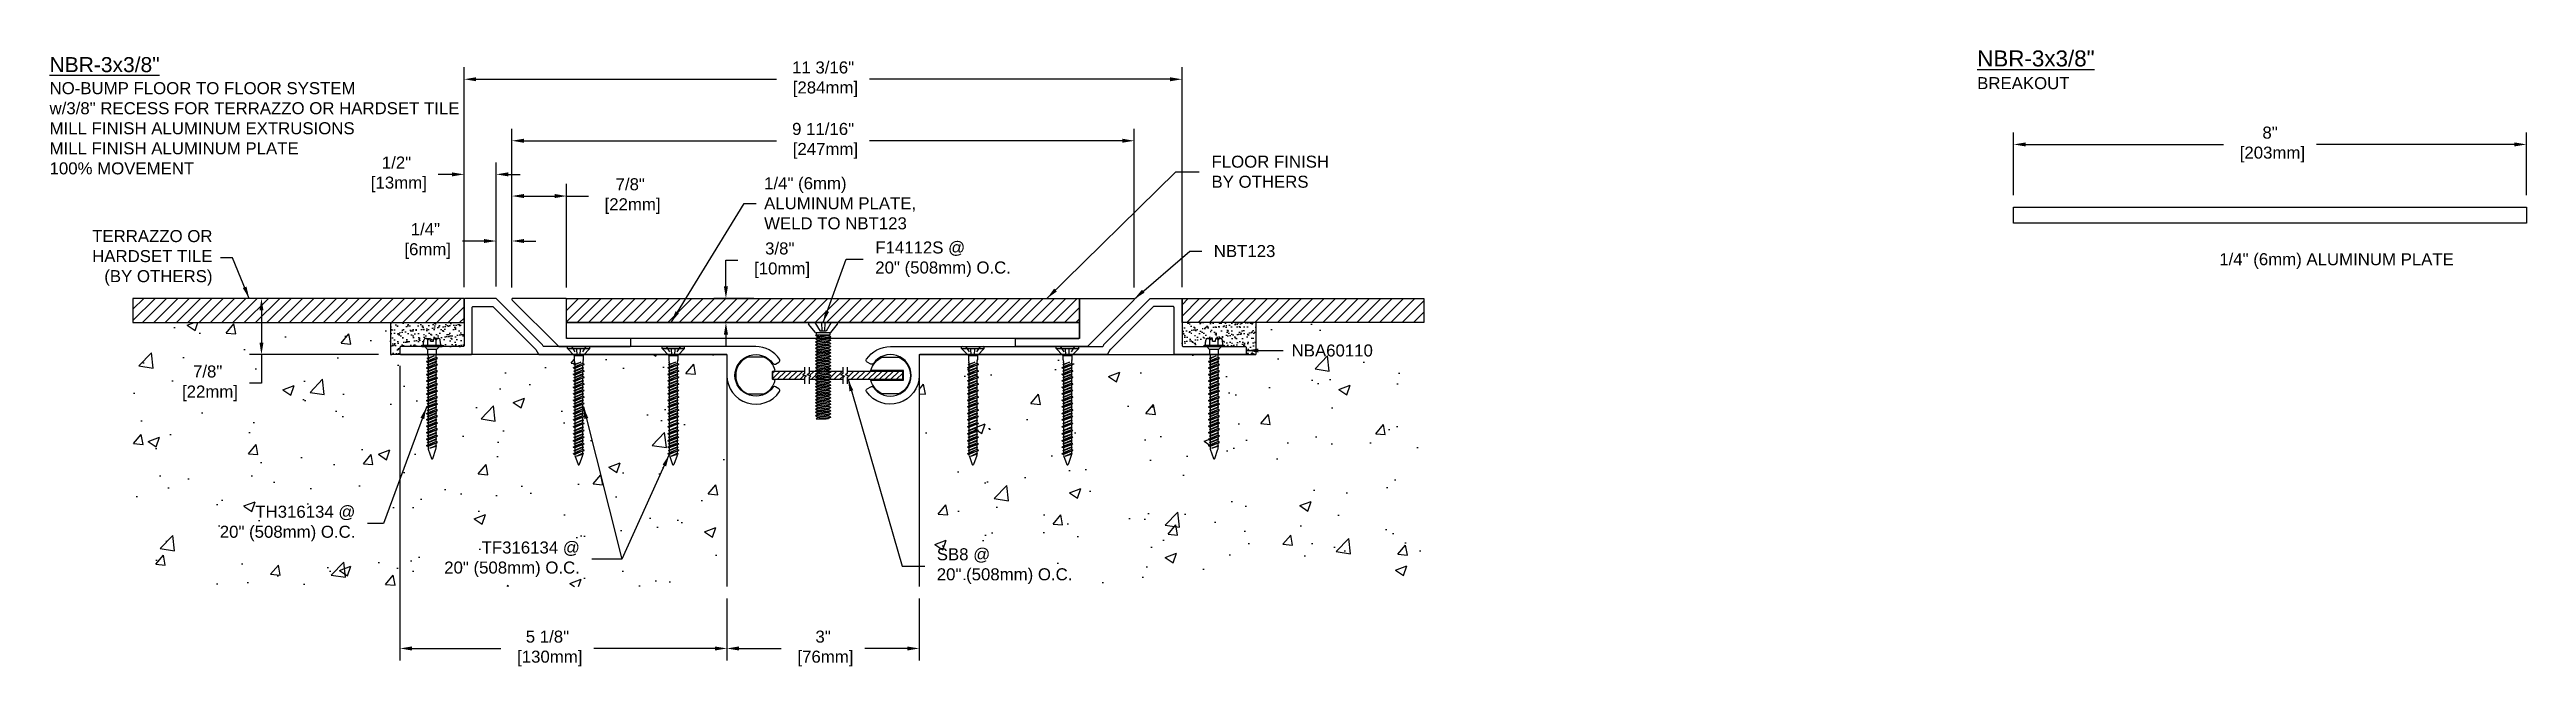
# Model space of a CAD drawing. Header units: inches. Extents: x -14.5 to 24.1, y 4.1 to 13.9.
import ezdxf

# ---------------------------------------------------------------- set-up
doc = ezdxf.new("R2010")
doc.units = ezdxf.units.IN
doc.header["$MEASUREMENT"] = 0
doc.linetypes.add('DASHED', pattern=[0.75, 0.5, -0.25])
for name, color, linetype in [('Anchors', 4, 'Continuous'), ('Conditions', 1, 'Continuous'), ('Dimensions', 3, 'Continuous'), ('Metals', 7, 'Continuous'), ('TEXT', 2, 'Continuous')]:
    doc.layers.add(name, color=color, linetype=linetype)
doc.styles.add('ARIAL', font='arial.ttf')
doc.dimstyles.new('Arial', dxfattribs={"dimtxt": 0.1875, "dimasz": 0.1875, "dimexe": 0.1875, "dimexo": 0.1875, "dimgap": 0.1875, "dimtad": 0, "dimtih": 1, "dimtoh": 1, "dimdec": 4, "dimzin": 3, "dimdsep": 46, "dimlunit": 4, "dimtxsty": 'ARIAL', "dimcen": 0.1875, "dimadec": 0, "dimazin": 0, "dimtfac": 1, "dimtdec": 4, "dimtofl": 0, "dimtmove": 0, "dimatfit": 3, "dimfxl": 0, "dimfrac": 2, "dimtolj": 1, "dimtzin": 0, "dimarcsym": 0})
pattern_1 = [(50, (-2.4612, 6.8157), (1.79315, -0.15688), [0.1875, -2.0625]), (355, (-2.4612, 6.8157), (-0.34688, 1.88048), [0.15, -1.65]), (100.451, (-2.3118, 6.8026), (1.44627, 1.7236), [0.15935, -1.75286]), (46.184, (-2.4612, 7.3157), (2.6681, -0.4138), [0.28125, -3.09375]), (96.636, (-2.239, 7.2812), (2.33666, 2.4353), [0.239, -2.6293]), (351.184, (-2.4612, 7.3157), (2.33665, 2.4353), [0.225, -2.475]), (21, (-2.2112, 7.1907), (1.49227, -1.00655), [0.1875, -2.0625]), (326, (-2.2112, 7.1907), (0.6083, 1.81288), [0.15, -1.65]), (71.451, (-2.0869, 7.1068), (2.10056, 0.80633), [0.15935, -1.75286]), (37.5, (-2.46124, 6.8157), (0.0304, 0.832235), [0, -1.63, 0, -1.675, 0, -1.65625]), (7.5, (-2.4612, 6.8157), (0.657674, 0.98603), [0, -0.955, 0, -1.5925, 0, -0.63125]), (327.5, (-3.01874, 6.8157), (1.334556, -0.056387), [0, -0.625, 0, -1.95, 0, -2.5875]), (317.5, (-3.2687, 6.8157), (1.45797, 0.25026), [0, -0.8125, 0, -1.295, 0, -1.8375])]

msp = doc.modelspace()

# ---------------------------------------------------------------- texts
at = {"layer": 'TEXT', "style": 'ARIAL'}
for s, insert, char_height, width, attachment_point in [('{\\H1.25x;\\LNBR-3x3/8"\\P}NO-BUMP FLOOR TO FLOOR SYSTEM\\Pw/3/8" RECESS FOR TERRAZZO OR HARDSET TILE\\PMILL FINISH ALUMINUM EXTRUSIONS\\PMILL FINISH ALUMINUM PLATE\\P100% MOVEMENT', (-14.52715, 13.78564), 0.1875, 7.5157046, 1), ('{\\LNBR-3x3/8"\\P\\H0.75x;\\lBREAKOUT}', (15.54136, 13.88983), 0.25, 5.4862005, 1), ('1/4" (6mm)\\PALUMINUM PLATE,\\PWELD TO NBT123', (-3.38113, 11.50489), 0.1875, 3.0266462, 4), ('TERRAZZO OR \\PHARDSET TILE{\\A1;\\P(BY OTHERS)}', (-11.98544, 10.65437), 0.1875, 3.5331609, 6), ('NBT123', (3.63329, 10.76037), 0.1875, 3.6631334, 4), ('1/4" (6mm) ALUMINUM PLATE', (19.31846, 10.60593), 0.1875, 4.35072, 4), ('NBA60110', (4.84811, 9.20992), 0.1875, 3.3329631, 4)]:
    msp.add_mtext(s, dxfattribs=dict(at, insert=insert, char_height=char_height, width=width, attachment_point=attachment_point))
at = {"layer": 'TEXT', "char_height": 0.1875, "style": 'ARIAL'}
for s, insert, attachment_point in [('\\A1;FLOOR FINISH\\PBY OTHERS', (3.59796, 11.99742), 4), ('F14112S @\\P20" (508mm) O.C.', (-1.64657, 10.63291), 4), ('TH316134 @\\P20" (508mm) O.C.', (-9.75629, 6.5127), 6), ('TF316134 @\\P20" (508mm) O.C.', (-6.25504, 5.95476), 6), ('SB8 @\\P20" (508mm) O.C.', (-0.6877, 5.84921), 4)]:
    msp.add_mtext(s, dxfattribs=dict(at, insert=insert, attachment_point=attachment_point))

# ---------------------------------------------------------------- blocks, each defined once
blk = doc.blocks.new('*D13')
at = {"layer": 'Defpoints', "color": 0}
for p in [(-7.561, 11.957), (-8.061, 10.012), (-7.561, 10.022)]:
    blk.add_point(p, dxfattribs=at)
at = {"layer": 'Dimensions', "color": 0, "lineweight": -2}
for p, q in [((-8.061, 10.2), (-8.061, 12.144)), ((-7.561, 10.21), (-7.561, 12.144)), ((-8.248, 11.957), (-8.463, 11.957)), ((-7.373, 11.957), (-7.186, 11.957))]:
    blk.add_line(p, q, dxfattribs=at)
at = {"layer": 'Dimensions', "color": 0}
for points in [[(-8.248, 11.988), (-8.248, 11.926), (-8.061, 11.957)], [(-7.373, 11.988), (-7.373, 11.926), (-7.561, 11.957)]]:
    blk.add_solid(points, dxfattribs=at)
at = {"layer": 'Dimensions', "color": 0, "insert": (-9.115, 11.957), "char_height": 0.1875, "attachment_point": 5, "style": 'ARIAL'}
blk.add_mtext('\\A1;1/2"\\P [13mm]', dxfattribs=at)
blk = doc.blocks.new('*D14')
at = {"layer": 'Defpoints', "color": 0}
for p in [(-3.961, 5.53), (-0.961, 5.53), (-0.961, 4.565)]:
    blk.add_point(p, dxfattribs=at)
at = {"layer": 'Dimensions', "color": 0, "lineweight": -2}
for p, q in [((-3.961, 5.343), (-3.961, 4.377)), ((-0.961, 5.343), (-0.961, 4.377)), ((-3.774, 4.565), (-3.113, 4.565)), ((-1.149, 4.565), (-1.809, 4.565))]:
    blk.add_line(p, q, dxfattribs=at)
at = {"layer": 'Dimensions', "color": 0}
for points in [[(-3.774, 4.596), (-3.774, 4.533), (-3.961, 4.565)], [(-1.149, 4.596), (-1.149, 4.533), (-0.961, 4.565)]]:
    blk.add_solid(points, dxfattribs=at)
at = {"layer": 'Dimensions', "color": 0, "insert": (-2.461, 4.565), "char_height": 0.1875, "attachment_point": 5, "style": 'ARIAL'}
blk.add_mtext('\\A1;3"\\P [76mm]', dxfattribs=at)
blk = doc.blocks.new('*D15')
at = {"layer": 'Defpoints', "color": 0}
for p in [(-8.061, 10.022), (-11.222, 9.147), (-9.211, 9.147)]:
    blk.add_point(p, dxfattribs=at)
at = {"layer": 'Dimensions', "color": 0, "lineweight": -2}
for p, q in [((-8.248, 10.022), (-11.409, 10.022)), ((-11.222, 9.835), (-11.222, 9.335)), ((-9.398, 9.147), (-11.409, 9.147)), ((-11.222, 9.147), (-11.222, 8.699)), ((-11.222, 8.699), (-11.409, 8.699))]:
    blk.add_line(p, q, dxfattribs=at)
at = {"layer": 'Dimensions', "color": 0}
for points in [[(-11.253, 9.835), (-11.19, 9.835), (-11.222, 10.022)], [(-11.253, 9.335), (-11.19, 9.335), (-11.222, 9.147)]]:
    blk.add_solid(points, dxfattribs=at)
at = {"layer": 'Dimensions', "color": 0, "insert": (-12.061, 8.699), "char_height": 0.1875, "attachment_point": 5, "style": 'ARIAL'}
blk.add_mtext('\\A1;7/8"\\P [22mm]', dxfattribs=at)
blk = doc.blocks.new('*D16')
at = {"layer": 'Defpoints', "color": 0}
for p in [(-3.977, 10.022), (-3.352, 10.022), (-3.502, 9.647)]:
    blk.add_point(p, dxfattribs=at)
at = {"layer": 'Dimensions', "color": 0, "lineweight": -2}
for p, q in [((-3.977, 10.21), (-3.977, 10.618)), ((-3.977, 10.618), (-3.789, 10.618)), ((-3.54, 10.022), (-4.164, 10.022)), ((-3.69, 9.647), (-4.164, 9.647)), ((-3.977, 9.46), (-3.977, 9.272))]:
    blk.add_line(p, q, dxfattribs=at)
at = {"layer": 'Dimensions', "color": 0}
for points in [[(-4.008, 10.21), (-3.945, 10.21), (-3.977, 10.022)], [(-4.008, 9.46), (-3.945, 9.46), (-3.977, 9.647)]]:
    blk.add_solid(points, dxfattribs=at)
at = {"layer": 'Dimensions', "color": 0, "insert": (-3.137, 10.618), "char_height": 0.1875, "attachment_point": 5, "style": 'ARIAL'}
blk.add_mtext('\\A1;3/8"\\P [10mm]', dxfattribs=at)
blk = doc.blocks.new('*D17')
at = {"layer": 'Defpoints', "color": 0}
for p in [(3.138, 13.44), (-8.061, 10.012), (3.138, 10.012)]:
    blk.add_point(p, dxfattribs=at)
at = {"layer": 'Dimensions', "color": 0, "lineweight": -2}
for p, q in [((-8.061, 10.2), (-8.061, 13.627)), ((3.138, 10.2), (3.138, 13.627)), ((-7.873, 13.44), (-3.186, 13.44)), ((2.951, 13.44), (-1.736, 13.44))]:
    blk.add_line(p, q, dxfattribs=at)
at = {"layer": 'Dimensions', "color": 0}
for points in [[(-7.873, 13.471), (-7.873, 13.409), (-8.061, 13.44)], [(2.951, 13.471), (2.951, 13.409), (3.138, 13.44)]]:
    blk.add_solid(points, dxfattribs=at)
at = {"layer": 'Dimensions', "color": 0, "insert": (-2.461, 13.44), "char_height": 0.1875, "attachment_point": 5, "style": 'ARIAL'}
blk.add_mtext('\\A1;11 3/16"\\P [284mm]', dxfattribs=at)
blk = doc.blocks.new('A$C63CB1885')
for p, q in [((-0.176, 0), (-0.175, 0.018)), ((-0.176, 0), (0.176, 0)), ((-0.176, 0), (-0.07, -0.113)), ((-0.163, 0.029), (0.163, 0.029)), ((0.07, -0.113), (0.176, 0)), ((0.176, 0), (0.175, 0.018)), ((-0.086, -0.302), (0.086, -0.251)), ((-0.086, -0.302), (-0.062, -0.289)), ((-0.086, -0.302), (-0.062, -0.315)), ((-0.086, -0.403), (0.086, -0.353)), ((-0.074, -0.251), (0.032, -0.215)), ((-0.074, -0.251), (-0.062, -0.245)), ((-0.074, -0.251), (-0.062, -0.257)), ((-0.074, -0.353), (0.074, -0.302)), ((-0.074, -0.353), (-0.062, -0.346)), ((-0.074, -0.353), (-0.062, -0.359)), ((-0.07, -0.113), (0.07, -0.113)), ((-0.07, -0.113), (-0.07, -0.18)), ((-0.069, -0.189), (-0.063, -0.215)), ((-0.062, -0.245), (0.032, -0.215)), ((0.032, -0.215), (-0.062, -0.257)), ((-0.062, -0.225), (-0.062, -0.245)), ((0.062, -0.238), (-0.062, -0.289)), ((-0.062, -0.257), (-0.062, -0.289)), ((0.062, -0.264), (-0.062, -0.315)), ((-0.062, -0.346), (0.062, -0.296)), ((0.062, -0.308), (-0.062, -0.359)), ((-0.062, -0.315), (-0.062, -0.346)), ((0.062, -0.34), (-0.062, -0.391)), ((-0.062, -0.359), (-0.062, -0.391)), ((0.062, -0.366), (-0.062, -0.416)), ((0.062, -0.225), (0.062, -0.238)), ((0.086, -0.251), (0.062, -0.238)), ((0.086, -0.251), (0.062, -0.264)), ((0.062, -0.264), (0.062, -0.296)), ((0.074, -0.302), (0.062, -0.296)), ((0.074, -0.302), (0.062, -0.308)), ((0.062, -0.308), (0.062, -0.34)), ((0.086, -0.353), (0.062, -0.34)), ((0.086, -0.353), (0.062, -0.366)), ((0.062, -0.366), (0.062, -0.397)), ((0.069, -0.189), (0.063, -0.215)), ((0.07, -0.113), (0.07, -0.18)), ((-0.086, -0.403), (-0.062, -0.391)), ((-0.086, -0.403), (-0.062, -0.416)), ((-0.086, -0.505), (0.086, -0.454)), ((-0.086, -0.505), (-0.062, -0.492)), ((-0.086, -0.505), (-0.062, -0.518)), ((-0.086, -0.607), (0.086, -0.556)), ((-0.086, -0.607), (-0.062, -0.594)), ((-0.086, -0.607), (-0.062, -0.619)), ((-0.086, -0.708), (0.086, -0.657)), ((-0.086, -0.708), (-0.062, -0.695)), ((-0.086, -0.708), (-0.062, -0.721)), ((-0.086, -0.81), (0.086, -0.759)), ((-0.074, -0.454), (0.074, -0.403)), ((-0.074, -0.454), (-0.062, -0.448)), ((-0.074, -0.454), (-0.062, -0.46)), ((-0.074, -0.556), (0.074, -0.505)), ((-0.074, -0.556), (-0.062, -0.55)), ((-0.074, -0.556), (-0.062, -0.562)), ((-0.074, -0.657), (0.074, -0.607)), ((-0.074, -0.657), (-0.062, -0.651)), ((-0.074, -0.657), (-0.062, -0.664)), ((-0.074, -0.759), (0.074, -0.708)), ((-0.074, -0.759), (-0.062, -0.753)), ((-0.074, -0.759), (-0.062, -0.765)), ((-0.062, -0.448), (0.062, -0.397)), ((0.062, -0.41), (-0.062, -0.46)), ((-0.062, -0.416), (-0.062, -0.448)), ((0.062, -0.441), (-0.062, -0.492)), ((-0.062, -0.46), (-0.062, -0.492)), ((0.062, -0.467), (-0.062, -0.518)), ((-0.062, -0.55), (0.062, -0.499)), ((0.062, -0.511), (-0.062, -0.562)), ((-0.062, -0.518), (-0.062, -0.55)), ((0.062, -0.543), (-0.062, -0.594)), ((-0.062, -0.562), (-0.062, -0.594)), ((0.062, -0.569), (-0.062, -0.619)), ((-0.062, -0.651), (0.062, -0.6)), ((0.062, -0.613), (-0.062, -0.664)), ((-0.062, -0.619), (-0.062, -0.651)), ((0.062, -0.644), (-0.062, -0.695)), ((-0.062, -0.664), (-0.062, -0.695)), ((0.062, -0.67), (-0.062, -0.721)), ((-0.062, -0.753), (0.062, -0.702)), ((0.062, -0.714), (-0.062, -0.765)), ((-0.062, -0.721), (-0.062, -0.753)), ((0.062, -0.746), (-0.062, -0.797)), ((-0.062, -0.765), (-0.062, -0.797)), ((0.062, -0.772), (-0.062, -0.823)), ((0.074, -0.403), (0.062, -0.397)), ((0.074, -0.403), (0.062, -0.41)), ((0.062, -0.41), (0.062, -0.441)), ((0.086, -0.454), (0.062, -0.441)), ((0.086, -0.454), (0.062, -0.467)), ((0.062, -0.467), (0.062, -0.499)), ((0.074, -0.505), (0.062, -0.499)), ((0.074, -0.505), (0.062, -0.511)), ((0.062, -0.511), (0.062, -0.543)), ((0.086, -0.556), (0.062, -0.543)), ((0.086, -0.556), (0.062, -0.569)), ((0.062, -0.569), (0.062, -0.6)), ((0.074, -0.607), (0.062, -0.6)), ((0.074, -0.607), (0.062, -0.613)), ((0.062, -0.613), (0.062, -0.644)), ((0.086, -0.657), (0.062, -0.644)), ((0.086, -0.657), (0.062, -0.67)), ((0.062, -0.67), (0.062, -0.702)), ((0.074, -0.708), (0.062, -0.702)), ((0.074, -0.708), (0.062, -0.714)), ((0.062, -0.714), (0.062, -0.746)), ((0.086, -0.759), (0.062, -0.746)), ((0.086, -0.759), (0.062, -0.772)), ((0.062, -0.772), (0.062, -0.804)), ((-0.086, -0.81), (-0.062, -0.797)), ((-0.086, -0.81), (-0.062, -0.823)), ((-0.086, -0.911), (0.086, -0.86)), ((-0.086, -0.911), (-0.062, -0.898)), ((-0.086, -0.911), (-0.062, -0.924)), ((-0.086, -1.013), (0.086, -0.962)), ((-0.086, -1.013), (-0.062, -1)), ((-0.086, -1.013), (-0.062, -1.026)), ((-0.086, -1.114), (0.086, -1.064)), ((-0.086, -1.114), (-0.062, -1.101)), ((-0.086, -1.114), (-0.062, -1.127)), ((-0.074, -0.86), (0.074, -0.81)), ((-0.074, -0.86), (-0.062, -0.854)), ((-0.074, -0.86), (-0.062, -0.867)), ((-0.074, -0.962), (0.074, -0.911)), ((-0.074, -0.962), (-0.062, -0.956)), ((-0.074, -0.962), (-0.062, -0.968)), ((-0.074, -1.064), (0.074, -1.013)), ((-0.074, -1.064), (-0.062, -1.057)), ((-0.074, -1.064), (-0.062, -1.07)), ((-0.074, -1.171), (0.074, -1.121)), ((-0.062, -0.854), (0.062, -0.804)), ((0.062, -0.816), (-0.062, -0.867)), ((-0.062, -0.823), (-0.062, -0.854)), ((0.062, -0.848), (-0.062, -0.898)), ((-0.062, -0.867), (-0.062, -0.898)), ((0.062, -0.873), (-0.062, -0.924)), ((-0.062, -0.956), (0.062, -0.905)), ((0.062, -0.917), (-0.062, -0.968)), ((-0.062, -0.924), (-0.062, -0.956)), ((0.062, -0.949), (-0.062, -1)), ((-0.062, -0.968), (-0.062, -1)), ((0.062, -0.975), (-0.062, -1.026)), ((-0.062, -1.057), (0.062, -1.007)), ((0.062, -1.019), (-0.062, -1.07)), ((-0.062, -1.026), (-0.062, -1.057)), ((0.062, -1.051), (-0.062, -1.101)), ((-0.062, -1.07), (-0.062, -1.101)), ((0.062, -1.077), (-0.062, -1.127)), ((-0.062, -1.165), (0.062, -1.115)), ((0.062, -1.127), (-0.062, -1.178)), ((-0.062, -1.127), (-0.062, -1.165)), ((0.062, -1.159), (-0.062, -1.209)), ((0.074, -0.81), (0.062, -0.804)), ((0.074, -0.81), (0.062, -0.816)), ((0.062, -0.816), (0.062, -0.848)), ((0.086, -0.86), (0.062, -0.848)), ((0.086, -0.86), (0.062, -0.873)), ((0.062, -0.873), (0.062, -0.905)), ((0.074, -0.911), (0.062, -0.905)), ((0.074, -0.911), (0.062, -0.917)), ((0.062, -0.917), (0.062, -0.949)), ((0.086, -0.962), (0.062, -0.949)), ((0.086, -0.962), (0.062, -0.975)), ((0.062, -0.975), (0.062, -1.007)), ((0.074, -1.013), (0.062, -1.007)), ((0.074, -1.013), (0.062, -1.019)), ((0.062, -1.019), (0.062, -1.051)), ((0.086, -1.064), (0.062, -1.051)), ((0.086, -1.064), (0.062, -1.077)), ((0.062, -1.077), (0.062, -1.115)), ((0.074, -1.121), (0.062, -1.115)), ((0.074, -1.121), (0.062, -1.127)), ((0.062, -1.127), (0.062, -1.159)), ((0.086, -1.171), (0.062, -1.159)), ((-0.086, -1.222), (0.086, -1.171)), ((-0.086, -1.222), (-0.062, -1.209)), ((-0.086, -1.222), (-0.062, -1.235)), ((-0.086, -1.332), (0.086, -1.282)), ((-0.086, -1.332), (-0.062, -1.319)), ((-0.086, -1.332), (-0.062, -1.345)), ((-0.086, -1.438), (0.086, -1.387)), ((-0.086, -1.438), (-0.062, -1.425)), ((-0.086, -1.438), (-0.062, -1.451)), ((-0.086, -1.54), (0.086, -1.489)), ((-0.086, -1.54), (-0.062, -1.527)), ((-0.086, -1.54), (-0.062, -1.553)), ((-0.074, -1.171), (-0.062, -1.165)), ((-0.074, -1.171), (-0.062, -1.178)), ((-0.074, -1.282), (0.074, -1.231)), ((-0.074, -1.282), (-0.062, -1.275)), ((-0.074, -1.282), (-0.062, -1.288)), ((-0.074, -1.387), (0.074, -1.336)), ((-0.074, -1.387), (-0.062, -1.381)), ((-0.074, -1.387), (-0.062, -1.393)), ((-0.074, -1.489), (0.074, -1.439)), ((-0.074, -1.489), (-0.062, -1.483)), ((-0.074, -1.489), (-0.062, -1.496)), ((-0.074, -1.592), (0.074, -1.541)), ((-0.062, -1.178), (-0.062, -1.209)), ((0.062, -1.184), (-0.062, -1.235)), ((-0.062, -1.275), (0.062, -1.225)), ((-0.062, -1.235), (-0.062, -1.275)), ((0.062, -1.237), (-0.062, -1.288)), ((0.062, -1.269), (-0.062, -1.319)), ((-0.062, -1.288), (-0.062, -1.319)), ((0.062, -1.295), (-0.062, -1.345)), ((-0.062, -1.381), (0.062, -1.33)), ((0.062, -1.343), (-0.062, -1.393)), ((-0.062, -1.345), (-0.062, -1.381)), ((0.062, -1.374), (-0.062, -1.425)), ((-0.062, -1.393), (-0.062, -1.425)), ((0.062, -1.4), (-0.062, -1.451)), ((-0.062, -1.483), (0.062, -1.433)), ((0.062, -1.445), (-0.062, -1.496)), ((-0.062, -1.451), (-0.062, -1.483)), ((0.062, -1.477), (-0.062, -1.527)), ((-0.062, -1.496), (-0.062, -1.527)), ((0.062, -1.502), (-0.062, -1.553)), ((-0.062, -1.586), (0.062, -1.535)), ((0.086, -1.171), (0.062, -1.184)), ((0.062, -1.184), (0.062, -1.225)), ((0.074, -1.231), (0.062, -1.225)), ((0.074, -1.231), (0.062, -1.237)), ((0.062, -1.237), (0.062, -1.269)), ((0.086, -1.282), (0.062, -1.269)), ((0.086, -1.282), (0.062, -1.295)), ((0.062, -1.295), (0.062, -1.33)), ((0.074, -1.336), (0.062, -1.33)), ((0.074, -1.336), (0.062, -1.343)), ((0.062, -1.343), (0.062, -1.374)), ((0.086, -1.387), (0.062, -1.374)), ((0.086, -1.387), (0.062, -1.4)), ((0.062, -1.4), (0.062, -1.433)), ((0.074, -1.439), (0.062, -1.433)), ((0.074, -1.439), (0.062, -1.445)), ((0.062, -1.445), (0.062, -1.477)), ((0.086, -1.489), (0.062, -1.477)), ((0.086, -1.489), (0.062, -1.502)), ((0.062, -1.502), (0.062, -1.535)), ((0.074, -1.541), (0.062, -1.535)), ((0.074, -1.541), (0.062, -1.547)), ((-0.086, -1.643), (0.086, -1.592)), ((-0.086, -1.643), (-0.062, -1.63)), ((-0.086, -1.643), (-0.062, -1.655)), ((-0.074, -1.592), (-0.062, -1.586)), ((-0.074, -1.592), (-0.062, -1.598)), ((0.062, -1.547), (-0.062, -1.598)), ((-0.062, -1.553), (-0.062, -1.586)), ((0.062, -1.579), (-0.062, -1.63)), ((-0.062, -1.598), (-0.062, -1.63)), ((0.062, -1.605), (-0.062, -1.655)), ((-0.06, -1.668), (-0.01, -1.81)), ((-0.034, -1.679), (0.062, -1.636)), ((-0.034, -1.679), (0.074, -1.643)), ((0.062, -1.649), (-0.034, -1.679)), ((0.06, -1.668), (0.01, -1.81)), ((0.062, -1.547), (0.062, -1.579)), ((0.086, -1.592), (0.062, -1.579)), ((0.086, -1.592), (0.062, -1.605)), ((0.062, -1.605), (0.062, -1.652)), ((0.074, -1.643), (0.062, -1.636)), ((0.074, -1.643), (0.062, -1.649))]:
    blk.add_line(p, q)
at = {"linetype": 'DASHED', "ltscale": 0.025}
for p, q in [((-0.113, 0.029), (-0.024, -0.106)), ((-0.024, -0.106), (-0.031, 0.028)), ((0.024, -0.106), (0.031, 0.029)), ((0.112, 0.029), (0.024, -0.106)), ((-0.024, -0.106), (0.024, -0.106))]:
    blk.add_line(p, q, dxfattribs=at)
for centre, radius, start, end in [((-0.163, 0.017), 0.0112, 90, 175), ((0.163, 0.017), 0.0112, 5, 90), ((-0.023, -0.18), 0.0465, 180, 191.9357), ((-0.109, -0.225), 0.0465, 0, 11.9357), ((0.109, -0.225), 0.0465, 168.0643, 180), ((0.023, -0.18), 0.0465, 348.0643, 0), ((-0.016, -1.652), 0.0465, 183.9476, 199.3058), ((0, -1.806), 0.0106, 204.1001, 335.8999), ((0.016, -1.652), 0.0465, 340.6942, 0)]:
    blk.add_arc(centre, radius, start, end)
blk = doc.blocks.new('TF316134')
blk.add_blockref('A$C63CB1885', (0, -0.0285))
blk = doc.blocks.new('TH316134')
for p, q in [((-0.157, 0.019), (0.157, 0.019)), ((-0.157, 0), (-0.157, 0.019)), ((-0.157, 0), (0.157, 0)), ((-0.135, 0.029), (-0.129, 0.1)), ((-0.115, 0), (-0.07, -0.045)), ((-0.097, 0.127), (-0.027, 0.127)), ((-0.065, 0.019), (-0.065, 0.1)), ((-0.023, 0.083), (-0.027, 0.127)), ((-0.023, 0.083), (0.023, 0.083)), ((0.023, 0.083), (0.027, 0.127)), ((0.027, 0.127), (0.097, 0.127)), ((0.064, 0.019), (0.064, 0.1)), ((0.115, 0), (0.07, -0.045)), ((0.135, 0.029), (0.129, 0.1)), ((0.157, 0.019), (0.157, 0)), ((-0.086, -0.234), (0.086, -0.184)), ((-0.086, -0.336), (0.086, -0.285)), ((-0.074, -0.184), (0.032, -0.147)), ((-0.074, -0.285), (0.074, -0.234)), ((-0.074, -0.387), (0.074, -0.336)), ((0.032, -0.147), (-0.062, -0.19)), ((-0.062, -0.177), (0.032, -0.147)), ((0.062, -0.171), (-0.062, -0.221)), ((0.062, -0.197), (-0.062, -0.247)), ((-0.062, -0.279), (0.062, -0.228)), ((0.062, -0.241), (-0.062, -0.291)), ((0.062, -0.272), (-0.062, -0.323)), ((0.062, -0.298), (-0.062, -0.349)), ((-0.062, -0.381), (0.062, -0.33)), ((0.062, -0.342), (-0.062, -0.393)), ((0.062, -0.374), (-0.062, -0.425)), ((-0.086, -0.437), (0.086, -0.387)), ((-0.086, -0.539), (0.086, -0.488)), ((-0.086, -0.641), (0.086, -0.59)), ((-0.086, -0.742), (0.086, -0.691)), ((-0.074, -0.488), (0.074, -0.437)), ((-0.074, -0.59), (0.074, -0.539)), ((-0.074, -0.691), (0.074, -0.641)), ((-0.074, -0.793), (0.074, -0.742)), ((0.062, -0.4), (-0.062, -0.45)), ((-0.062, -0.482), (0.062, -0.431)), ((0.062, -0.444), (-0.062, -0.494)), ((0.062, -0.475), (-0.062, -0.526)), ((0.062, -0.501), (-0.062, -0.552)), ((-0.062, -0.584), (0.062, -0.533)), ((0.062, -0.545), (-0.062, -0.596)), ((0.062, -0.577), (-0.062, -0.628)), ((0.062, -0.603), (-0.062, -0.654)), ((-0.062, -0.685), (0.062, -0.634)), ((0.062, -0.647), (-0.062, -0.698)), ((0.062, -0.678), (-0.062, -0.729)), ((0.062, -0.704), (-0.062, -0.755)), ((-0.062, -0.787), (0.062, -0.736)), ((0.062, -0.748), (-0.062, -0.799)), ((-0.086, -0.844), (0.086, -0.793)), ((-0.086, -0.945), (0.086, -0.895)), ((-0.086, -1.047), (0.086, -0.996)), ((-0.086, -1.141), (0.086, -1.09)), ((-0.074, -0.895), (0.074, -0.844)), ((-0.074, -0.996), (0.074, -0.945)), ((-0.074, -1.09), (0.074, -1.039)), ((-0.074, -1.191), (0.074, -1.141)), ((0.062, -0.78), (-0.062, -0.831)), ((0.062, -0.806), (-0.062, -0.857)), ((-0.062, -0.888), (0.062, -0.838)), ((0.062, -0.85), (-0.062, -0.901)), ((0.062, -0.882), (-0.062, -0.932)), ((0.062, -0.907), (-0.062, -0.958)), ((-0.062, -0.99), (0.062, -0.939)), ((0.062, -0.951), (-0.062, -1.002)), ((0.062, -0.983), (-0.062, -1.034)), ((0.062, -1.009), (-0.062, -1.06)), ((-0.062, -1.084), (0.062, -1.033)), ((0.062, -1.045), (-0.062, -1.096)), ((0.062, -1.077), (-0.062, -1.128)), ((0.062, -1.103), (-0.062, -1.154)), ((-0.062, -1.185), (0.062, -1.134)), ((0.062, -1.147), (-0.062, -1.198)), ((-0.086, -1.242), (0.086, -1.191)), ((-0.086, -1.344), (0.086, -1.293)), ((-0.086, -1.445), (0.086, -1.395)), ((-0.086, -1.547), (0.086, -1.496)), ((-0.074, -1.293), (0.074, -1.242)), ((-0.074, -1.395), (0.074, -1.344)), ((-0.074, -1.496), (0.074, -1.445)), ((0.062, -1.178), (-0.062, -1.229)), ((0.062, -1.204), (-0.062, -1.255)), ((-0.062, -1.287), (0.062, -1.236)), ((0.062, -1.248), (-0.062, -1.299)), ((0.062, -1.28), (-0.062, -1.331)), ((0.062, -1.306), (-0.062, -1.357)), ((-0.062, -1.388), (0.062, -1.338)), ((0.062, -1.35), (-0.062, -1.401)), ((0.062, -1.382), (-0.062, -1.432)), ((0.062, -1.407), (-0.062, -1.458)), ((-0.062, -1.49), (0.062, -1.439)), ((0.062, -1.451), (-0.062, -1.502)), ((0.062, -1.483), (-0.062, -1.534)), ((0.062, -1.509), (-0.062, -1.56)), ((-0.034, -1.584), (0.062, -1.541)), ((-0.034, -1.584), (0.074, -1.547)), ((0.062, -1.553), (-0.034, -1.584))]:
    blk.add_line(p, q)
blk.add_lwpolyline([(0.07, -0.045), (-0.07, -0.045), (-0.07, -0.112, 0.052126), (-0.069, -0.122), (-0.063, -0.148, -0.052126), (-0.062, -0.157), (-0.062, -0.177), (-0.074, -0.184), (-0.062, -0.19), (-0.062, -0.221), (-0.086, -0.234), (-0.062, -0.247), (-0.062, -0.279), (-0.074, -0.285), (-0.062, -0.291), (-0.062, -0.323), (-0.086, -0.336), (-0.062, -0.349), (-0.062, -0.381), (-0.074, -0.387), (-0.062, -0.393), (-0.062, -0.425), (-0.086, -0.437), (-0.062, -0.45), (-0.062, -0.482), (-0.074, -0.488), (-0.062, -0.494), (-0.062, -0.526), (-0.086, -0.539), (-0.062, -0.552), (-0.062, -0.584), (-0.074, -0.59), (-0.062, -0.596), (-0.062, -0.628), (-0.086, -0.641), (-0.062, -0.654), (-0.062, -0.685), (-0.074, -0.691), (-0.062, -0.698), (-0.062, -0.729), (-0.086, -0.742), (-0.062, -0.755), (-0.062, -0.787), (-0.074, -0.793), (-0.062, -0.799), (-0.062, -0.831), (-0.086, -0.844), (-0.062, -0.857), (-0.062, -0.888), (-0.074, -0.895), (-0.062, -0.901), (-0.062, -0.932), (-0.086, -0.945), (-0.062, -0.958), (-0.062, -0.99), (-0.074, -0.996), (-0.062, -1.002), (-0.062, -1.034), (-0.086, -1.047), (-0.062, -1.06), (-0.062, -1.084), (-0.074, -1.09), (-0.062, -1.096), (-0.062, -1.128), (-0.086, -1.141), (-0.062, -1.154), (-0.062, -1.185), (-0.074, -1.191), (-0.062, -1.198), (-0.062, -1.229), (-0.086, -1.242), (-0.062, -1.255), (-0.062, -1.287), (-0.074, -1.293), (-0.062, -1.299), (-0.062, -1.331), (-0.086, -1.344), (-0.062, -1.357), (-0.062, -1.388), (-0.074, -1.395), (-0.062, -1.401), (-0.062, -1.432), (-0.086, -1.445), (-0.062, -1.458), (-0.062, -1.49), (-0.074, -1.496), (-0.062, -1.502), (-0.062, -1.534), (-0.086, -1.547), (-0.062, -1.56), (-0.062, -1.586, 0.084437), (-0.06, -1.601), (-0.01, -1.744, 0.648167), (0.01, -1.744), (0.06, -1.601, 0.084437), (0.062, -1.586), (0.062, -1.553), (0.074, -1.547), (0.062, -1.541), (0.062, -1.509), (0.086, -1.496), (0.062, -1.483), (0.062, -1.451), (0.074, -1.445), (0.062, -1.439), (0.062, -1.407), (0.086, -1.395), (0.062, -1.382), (0.062, -1.35), (0.074, -1.344), (0.062, -1.338), (0.062, -1.306), (0.086, -1.293), (0.062, -1.28), (0.062, -1.248), (0.074, -1.242), (0.062, -1.236), (0.062, -1.204), (0.086, -1.191), (0.062, -1.178), (0.062, -1.147), (0.074, -1.141), (0.062, -1.134), (0.062, -1.103), (0.086, -1.09), (0.062, -1.077), (0.062, -1.045), (0.074, -1.039), (0.062, -1.033), (0.062, -1.009), (0.086, -0.996), (0.062, -0.983), (0.062, -0.951), (0.074, -0.945), (0.062, -0.939), (0.062, -0.907), (0.086, -0.895), (0.062, -0.882), (0.062, -0.85), (0.074, -0.844), (0.062, -0.838), (0.062, -0.806), (0.086, -0.793), (0.062, -0.78), (0.062, -0.748), (0.074, -0.742), (0.062, -0.736), (0.062, -0.704), (0.086, -0.691), (0.062, -0.678), (0.062, -0.647), (0.074, -0.641), (0.062, -0.634), (0.062, -0.603), (0.086, -0.59), (0.062, -0.577), (0.062, -0.545), (0.074, -0.539), (0.062, -0.533), (0.062, -0.501), (0.086, -0.488), (0.062, -0.475), (0.062, -0.444), (0.074, -0.437), (0.062, -0.431), (0.062, -0.4), (0.086, -0.387), (0.062, -0.374), (0.062, -0.342), (0.074, -0.336), (0.062, -0.33), (0.062, -0.298), (0.086, -0.285), (0.062, -0.272), (0.062, -0.241), (0.074, -0.234), (0.062, -0.228), (0.062, -0.197), (0.086, -0.184), (0.062, -0.171), (0.062, -0.157, -0.052126), (0.063, -0.148), (0.069, -0.122, 0.052126), (0.07, -0.112)], format="xyb", close=True)
for centre, radius, start, end in [((-0.146, 0.03), 0.0112, 270, 355), ((-0.097, 0.095), 0.0327, 9.285, 170.715), ((0, 0.038), 0.0896, 107.4215, 136.0407), ((0, 0.038), 0.0896, 43.9593, 72.5785), ((0.097, 0.095), 0.0327, 9.285, 170.715), ((0.146, 0.03), 0.0112, 185, 270)]:
    blk.add_arc(centre, radius, start, end)
blk = doc.blocks.new('*D18')
at = {"layer": 'Defpoints', "color": 0}
for p in [(-7.315, 10.918), (-7.561, 10.022), (-7.315, 10.007)]:
    blk.add_point(p, dxfattribs=at)
at = {"layer": 'Dimensions', "color": 0, "lineweight": -2}
for p, q in [((-7.748, 10.918), (-8.085, 10.918)), ((-7.561, 10.21), (-7.561, 11.106)), ((-7.315, 10.195), (-7.315, 11.106)), ((-7.128, 10.918), (-6.94, 10.918))]:
    blk.add_line(p, q, dxfattribs=at)
at = {"layer": 'Dimensions', "color": 0}
for points in [[(-7.748, 10.949), (-7.748, 10.887), (-7.561, 10.918)], [(-7.128, 10.949), (-7.128, 10.887), (-7.315, 10.918)]]:
    blk.add_solid(points, dxfattribs=at)
at = {"layer": 'Dimensions', "color": 0, "insert": (-8.665, 10.918), "char_height": 0.1875, "attachment_point": 5, "style": 'ARIAL'}
blk.add_mtext('\\A1;1/4"\\P [6mm]', dxfattribs=at)
blk = doc.blocks.new('*D19')
at = {"layer": 'Defpoints', "color": 0}
for p in [(-9.061, 9.157), (-3.961, 5.53), (-3.961, 4.565)]:
    blk.add_point(p, dxfattribs=at)
at = {"layer": 'Dimensions', "color": 0, "lineweight": -2}
for p, q in [((-9.061, 8.97), (-9.061, 4.377)), ((-3.961, 5.343), (-3.961, 4.377)), ((-8.873, 4.565), (-7.486, 4.565)), ((-4.149, 4.565), (-6.036, 4.565))]:
    blk.add_line(p, q, dxfattribs=at)
at = {"layer": 'Dimensions', "color": 0}
for points in [[(-8.873, 4.596), (-8.873, 4.533), (-9.061, 4.565)], [(-4.149, 4.596), (-4.149, 4.533), (-3.961, 4.565)]]:
    blk.add_solid(points, dxfattribs=at)
at = {"layer": 'Dimensions', "color": 0, "insert": (-6.761, 4.565), "char_height": 0.1875, "attachment_point": 5, "style": 'ARIAL'}
blk.add_mtext('\\A1;5 1/8"\\P [130mm]', dxfattribs=at)
blk = doc.blocks.new('*D20')
at = {"layer": 'Defpoints', "color": 0}
for p in [(-7.315, 12.481), (-7.315, 10.007), (2.393, 10.007)]:
    blk.add_point(p, dxfattribs=at)
at = {"layer": 'Dimensions', "color": 0, "lineweight": -2}
for p, q in [((-7.315, 10.195), (-7.315, 12.669)), ((-7.128, 12.481), (-3.186, 12.481)), ((2.205, 12.481), (-1.736, 12.481)), ((2.393, 10.195), (2.393, 12.669))]:
    blk.add_line(p, q, dxfattribs=at)
at = {"layer": 'Dimensions', "color": 0}
for points in [[(-7.128, 12.513), (-7.128, 12.45), (-7.315, 12.481)], [(2.205, 12.513), (2.205, 12.45), (2.393, 12.481)]]:
    blk.add_solid(points, dxfattribs=at)
at = {"layer": 'Dimensions', "color": 0, "insert": (-2.461, 12.481), "char_height": 0.1875, "attachment_point": 5, "style": 'ARIAL'}
blk.add_mtext('\\A1;9 11/16"\\P [247mm]', dxfattribs=at)
blk = doc.blocks.new('SPHERE BAR')
h = blk.add_hatch()
h.set_pattern_fill('ANSI31', color=256, scale=0.5, style=0)
h.paths.add_polyline_path([(0.377, 2.067), (0.377, 2.037), (0.348, 2.018), (0.406, 1.996), (0.377, 1.977), (0.377, 1.947), (1.244, 1.947), (1.244, 2.067)])
h.paths.add_polyline_path([(0.278, 2.018), (0.307, 2.037), (0.307, 2.067), (0.102, 2.067), (0.119, 2.057), (0.085, 2.037), (0.085, 2.026), (0.119, 2.007), (0.085, 1.987), (0.085, 1.976), (0.119, 1.957), (0.102, 1.947), (0.307, 1.947), (0.307, 1.977), (0.336, 1.996)])
h.paths.add_polyline_path([(-0.218, 2.067), (-0.218, 2.037), (-0.247, 2.018), (-0.189, 1.996), (-0.218, 1.977), (-0.218, 1.947), (-0.093, 1.947), (-0.085, 1.951), (-0.085, 1.962), (-0.119, 1.982), (-0.085, 2.001), (-0.085, 2.012), (-0.119, 2.032), (-0.085, 2.051), (-0.085, 2.062), (-0.093, 2.067)])
h.paths.add_polyline_path([(-0.288, 1.947), (-0.288, 1.977), (-0.259, 1.996), (-0.317, 2.018), (-0.288, 2.037), (-0.288, 2.067), (-0.788, 2.067), (-0.788, 1.947)])
for p, q in [((-0.288, 2.037), (-0.317, 2.018)), ((-0.259, 1.996), (-0.317, 2.018)), ((-0.288, 2.137), (-0.288, 2.037)), ((-0.288, 1.977), (-0.259, 1.996)), ((-0.288, 1.977), (-0.288, 1.877)), ((-0.218, 2.037), (-0.247, 2.018)), ((-0.189, 1.996), (-0.247, 2.018)), ((-0.218, 2.137), (-0.218, 2.037)), ((-0.218, 1.977), (-0.189, 1.996)), ((-0.218, 1.977), (-0.218, 1.877)), ((0.307, 2.037), (0.278, 2.018)), ((0.336, 1.996), (0.278, 2.018)), ((0.307, 2.137), (0.307, 2.037)), ((0.307, 1.977), (0.336, 1.996)), ((0.307, 1.977), (0.307, 1.877)), ((0.377, 2.037), (0.348, 2.018)), ((0.406, 1.996), (0.348, 2.018)), ((0.377, 2.137), (0.377, 2.037)), ((0.377, 1.977), (0.406, 1.996)), ((0.377, 1.977), (0.377, 1.877))]:
    blk.add_line(p, q)
for points in [[(-0.746, 2.081, 0.233897), (-0.925, 2.293), (-1.175, 2.293, 0.654654), (-1.175, 1.72), (-0.925, 1.72, 0.233897), (-0.746, 1.932), (-0.788, 1.947), (-0.788, 2.067)], [(1.255, 2.081), (0.746, 2.081, -0.233897), (0.925, 2.293), (1.175, 2.293, -0.654654), (1.175, 1.72), (0.925, 1.72, -0.233897), (0.746, 1.932), (1.255, 1.932)]]:
    blk.add_lwpolyline(points, format="xyb", close=True)
at = {"layer": 'Anchors'}
for points in [[(-0.288, 2.067), (-0.788, 2.067), (-0.788, 1.947), (-0.288, 1.947)], [(0.307, 2.067), (-0.218, 2.067)], [(-0.218, 1.947), (0.307, 1.947)], [(0.377, 1.947), (1.244, 1.947), (1.244, 2.067), (0.377, 2.067)]]:
    blk.add_lwpolyline(points, dxfattribs=at)
blk = doc.blocks.new('F14112S')
for p, q in [((-0.214, 0), (0.214, 0)), ((-0.128, 0), (-0.047, -0.137)), ((-0.025, 0), (-0.02, -0.137)), ((0.025, 0), (0.02, -0.137)), ((0.128, 0), (0.048, -0.137)), ((-0.119, -0.155), (-0.226, -0.024)), ((-0.119, -0.155), (0.119, -0.155)), ((-0.119, -0.2), (-0.108, -0.195)), ((-0.119, -0.2), (-0.068, -0.195)), ((-0.119, -0.2), (-0.085, -0.22)), ((-0.119, -0.25), (0.119, -0.225)), ((-0.119, -0.25), (-0.085, -0.23)), ((-0.119, -0.25), (-0.085, -0.27)), ((-0.119, -0.3), (0.119, -0.275)), ((-0.119, -0.3), (-0.085, -0.28)), ((-0.119, -0.3), (-0.085, -0.32)), ((-0.119, -0.35), (0.119, -0.325)), ((-0.119, -0.35), (-0.085, -0.33)), ((-0.119, -0.35), (-0.085, -0.37)), ((-0.119, -0.4), (0.119, -0.375)), ((-0.119, -0.4), (-0.085, -0.38)), ((-0.108, -0.155), (-0.108, -0.195)), ((0.108, -0.195), (-0.108, -0.195)), ((-0.085, -0.22), (0.085, -0.195)), ((-0.085, -0.23), (0.085, -0.205)), ((-0.085, -0.22), (-0.085, -0.23)), ((-0.085, -0.27), (0.085, -0.245)), ((-0.085, -0.28), (0.085, -0.255)), ((-0.085, -0.27), (-0.085, -0.28)), ((-0.085, -0.32), (0.085, -0.295)), ((-0.085, -0.33), (0.085, -0.305)), ((-0.085, -0.32), (-0.085, -0.33)), ((-0.085, -0.37), (0.085, -0.345)), ((-0.085, -0.38), (0.085, -0.355)), ((-0.085, -0.37), (-0.085, -0.38)), ((0.048, -0.137), (-0.047, -0.137)), ((0.108, -0.195), (0.085, -0.205)), ((0.119, -0.225), (0.085, -0.205)), ((0.119, -0.225), (0.085, -0.245)), ((0.085, -0.245), (0.085, -0.255)), ((0.119, -0.275), (0.085, -0.255)), ((0.119, -0.275), (0.085, -0.295)), ((0.085, -0.295), (0.085, -0.305)), ((0.119, -0.325), (0.085, -0.305)), ((0.119, -0.325), (0.085, -0.345)), ((0.085, -0.345), (0.085, -0.355)), ((0.119, -0.375), (0.085, -0.355)), ((0.119, -0.375), (0.085, -0.395)), ((0.108, -0.155), (0.108, -0.195)), ((0.119, -0.155), (0.226, -0.024)), ((-0.119, -0.4), (-0.085, -0.42)), ((-0.119, -0.45), (0.119, -0.425)), ((-0.119, -0.45), (-0.085, -0.43)), ((-0.119, -0.45), (-0.085, -0.47)), ((-0.119, -0.5), (0.119, -0.475)), ((-0.119, -0.5), (-0.085, -0.48)), ((-0.119, -0.5), (-0.085, -0.52)), ((-0.119, -0.55), (0.119, -0.525)), ((-0.119, -0.55), (-0.085, -0.53)), ((-0.119, -0.55), (-0.085, -0.57)), ((-0.119, -0.6), (0.119, -0.575)), ((-0.119, -0.6), (-0.085, -0.58)), ((-0.119, -0.6), (-0.085, -0.62)), ((-0.119, -0.65), (0.119, -0.625)), ((-0.119, -0.65), (-0.085, -0.63)), ((-0.119, -0.65), (-0.085, -0.67)), ((-0.119, -0.7), (0.119, -0.675)), ((-0.119, -0.7), (-0.085, -0.68)), ((-0.119, -0.7), (-0.085, -0.72)), ((-0.119, -0.75), (0.119, -0.725)), ((-0.119, -0.75), (-0.085, -0.73)), ((-0.119, -0.75), (-0.085, -0.77)), ((-0.085, -0.42), (0.085, -0.395)), ((-0.085, -0.43), (0.085, -0.405)), ((-0.085, -0.42), (-0.085, -0.43)), ((-0.085, -0.47), (0.085, -0.445)), ((-0.085, -0.48), (0.085, -0.455)), ((-0.085, -0.47), (-0.085, -0.48)), ((-0.085, -0.52), (0.085, -0.495)), ((-0.085, -0.53), (0.085, -0.505)), ((-0.085, -0.52), (-0.085, -0.53)), ((-0.085, -0.57), (0.085, -0.545)), ((-0.085, -0.58), (0.085, -0.555)), ((-0.085, -0.57), (-0.085, -0.58)), ((-0.085, -0.62), (0.085, -0.595)), ((-0.085, -0.63), (0.085, -0.605)), ((-0.085, -0.62), (-0.085, -0.63)), ((-0.085, -0.67), (0.085, -0.645)), ((-0.085, -0.68), (0.085, -0.655)), ((-0.085, -0.67), (-0.085, -0.68)), ((-0.085, -0.72), (0.085, -0.695)), ((-0.085, -0.73), (0.085, -0.705)), ((-0.085, -0.72), (-0.085, -0.73)), ((-0.085, -0.77), (0.085, -0.745)), ((-0.085, -0.78), (0.085, -0.755)), ((-0.085, -0.77), (-0.085, -0.78)), ((0.085, -0.395), (0.085, -0.405)), ((0.119, -0.425), (0.085, -0.405)), ((0.119, -0.425), (0.085, -0.445)), ((0.085, -0.445), (0.085, -0.455)), ((0.119, -0.475), (0.085, -0.455)), ((0.119, -0.475), (0.085, -0.495)), ((0.085, -0.495), (0.085, -0.505)), ((0.119, -0.525), (0.085, -0.505)), ((0.119, -0.525), (0.085, -0.545)), ((0.085, -0.545), (0.085, -0.555)), ((0.119, -0.575), (0.085, -0.555)), ((0.119, -0.575), (0.085, -0.595)), ((0.085, -0.595), (0.085, -0.605)), ((0.119, -0.625), (0.085, -0.605)), ((0.119, -0.625), (0.085, -0.645)), ((0.085, -0.645), (0.085, -0.655)), ((0.119, -0.675), (0.085, -0.655)), ((0.119, -0.675), (0.085, -0.695)), ((0.085, -0.695), (0.085, -0.705)), ((0.119, -0.725), (0.085, -0.705)), ((0.119, -0.725), (0.085, -0.745)), ((0.085, -0.745), (0.085, -0.755)), ((0.119, -0.775), (0.085, -0.755)), ((-0.119, -0.8), (0.119, -0.775)), ((-0.119, -0.8), (-0.085, -0.78)), ((-0.119, -0.8), (-0.085, -0.82)), ((-0.119, -0.85), (0.119, -0.825)), ((-0.119, -0.85), (-0.085, -0.83)), ((-0.119, -0.85), (-0.085, -0.87)), ((-0.119, -0.9), (0.119, -0.875)), ((-0.119, -0.9), (-0.085, -0.88)), ((-0.119, -0.9), (-0.085, -0.92)), ((-0.119, -0.95), (0.119, -0.925)), ((-0.119, -0.95), (-0.085, -0.93)), ((-0.119, -0.95), (-0.085, -0.97)), ((-0.119, -1), (0.119, -0.975)), ((-0.119, -1), (-0.085, -0.98)), ((-0.119, -1), (-0.085, -1.02)), ((-0.119, -1.05), (0.119, -1.025)), ((-0.119, -1.05), (-0.085, -1.03)), ((-0.119, -1.05), (-0.085, -1.07)), ((-0.119, -1.1), (0.119, -1.075)), ((-0.119, -1.1), (-0.085, -1.08)), ((-0.119, -1.1), (-0.085, -1.12)), ((-0.119, -1.15), (0.119, -1.125)), ((-0.119, -1.15), (-0.085, -1.13)), ((-0.119, -1.15), (-0.085, -1.17)), ((-0.085, -0.82), (0.085, -0.795)), ((-0.085, -0.83), (0.085, -0.805)), ((-0.085, -0.82), (-0.085, -0.83)), ((-0.085, -0.87), (0.085, -0.845)), ((-0.085, -0.88), (0.085, -0.855)), ((-0.085, -0.87), (-0.085, -0.88)), ((-0.085, -0.92), (0.085, -0.895)), ((-0.085, -0.93), (0.085, -0.905)), ((-0.085, -0.92), (-0.085, -0.93)), ((-0.085, -0.97), (0.085, -0.945)), ((-0.085, -0.98), (0.085, -0.955)), ((-0.085, -0.97), (-0.085, -0.98)), ((-0.085, -1.02), (0.085, -0.995)), ((-0.085, -1.03), (0.085, -1.005)), ((-0.085, -1.02), (-0.085, -1.03)), ((-0.085, -1.07), (0.085, -1.045)), ((-0.085, -1.08), (0.085, -1.055)), ((-0.085, -1.07), (-0.085, -1.08)), ((-0.085, -1.12), (0.085, -1.095)), ((-0.085, -1.13), (0.085, -1.105)), ((-0.085, -1.12), (-0.085, -1.13)), ((-0.085, -1.17), (0.085, -1.145)), ((-0.085, -1.18), (0.085, -1.155)), ((0.119, -0.775), (0.085, -0.795)), ((0.085, -0.795), (0.085, -0.805)), ((0.119, -0.825), (0.085, -0.805)), ((0.119, -0.825), (0.085, -0.845)), ((0.085, -0.845), (0.085, -0.855)), ((0.119, -0.875), (0.085, -0.855)), ((0.119, -0.875), (0.085, -0.895)), ((0.085, -0.895), (0.085, -0.905)), ((0.119, -0.925), (0.085, -0.905)), ((0.119, -0.925), (0.085, -0.945)), ((0.085, -0.945), (0.085, -0.955)), ((0.119, -0.975), (0.085, -0.955)), ((0.119, -0.975), (0.085, -0.995)), ((0.085, -0.995), (0.085, -1.005)), ((0.119, -1.025), (0.085, -1.005)), ((0.119, -1.025), (0.085, -1.045)), ((0.085, -1.045), (0.085, -1.055)), ((0.119, -1.075), (0.085, -1.055)), ((0.119, -1.075), (0.085, -1.095)), ((0.085, -1.095), (0.085, -1.105)), ((0.119, -1.125), (0.085, -1.105)), ((0.119, -1.125), (0.085, -1.145)), ((0.085, -1.145), (0.085, -1.155)), ((0.119, -1.175), (0.085, -1.155)), ((-0.119, -1.2), (0.119, -1.175)), ((-0.119, -1.2), (-0.085, -1.18)), ((-0.119, -1.2), (-0.085, -1.22)), ((-0.119, -1.25), (0.119, -1.225)), ((-0.119, -1.25), (-0.085, -1.23)), ((-0.119, -1.25), (-0.085, -1.27)), ((-0.119, -1.3), (0.119, -1.275)), ((-0.119, -1.3), (-0.085, -1.28)), ((-0.119, -1.3), (-0.085, -1.32)), ((-0.119, -1.35), (0.119, -1.325)), ((-0.119, -1.35), (-0.085, -1.33)), ((-0.119, -1.35), (-0.085, -1.37)), ((-0.119, -1.4), (0.119, -1.375)), ((-0.119, -1.4), (-0.085, -1.38)), ((-0.119, -1.4), (-0.085, -1.42)), ((-0.119, -1.45), (0.119, -1.425)), ((-0.119, -1.45), (-0.085, -1.43)), ((-0.119, -1.45), (-0.085, -1.47)), ((-0.11, -1.5), (0.119, -1.475)), ((-0.11, -1.5), (-0.085, -1.48)), ((-0.11, -1.5), (0.048, -1.5)), ((-0.085, -1.17), (-0.085, -1.18)), ((-0.085, -1.22), (0.085, -1.195)), ((-0.085, -1.23), (0.085, -1.205)), ((-0.085, -1.22), (-0.085, -1.23)), ((-0.085, -1.27), (0.085, -1.245)), ((-0.085, -1.28), (0.085, -1.255)), ((-0.085, -1.27), (-0.085, -1.28)), ((-0.085, -1.32), (0.085, -1.295)), ((-0.085, -1.33), (0.085, -1.305)), ((-0.085, -1.32), (-0.085, -1.33)), ((-0.085, -1.37), (0.085, -1.345)), ((-0.085, -1.38), (0.085, -1.355)), ((-0.085, -1.37), (-0.085, -1.38)), ((-0.085, -1.42), (0.085, -1.395)), ((-0.085, -1.43), (0.085, -1.405)), ((-0.085, -1.42), (-0.085, -1.43)), ((-0.085, -1.47), (0.085, -1.445)), ((-0.085, -1.48), (0.085, -1.455)), ((-0.085, -1.47), (-0.085, -1.48)), ((0.048, -1.5), (0.085, -1.495)), ((0.119, -1.175), (0.085, -1.195)), ((0.085, -1.195), (0.085, -1.205)), ((0.119, -1.225), (0.085, -1.205)), ((0.119, -1.225), (0.085, -1.245)), ((0.085, -1.245), (0.085, -1.255)), ((0.119, -1.275), (0.085, -1.255)), ((0.119, -1.275), (0.085, -1.295)), ((0.085, -1.295), (0.085, -1.305)), ((0.119, -1.325), (0.085, -1.305)), ((0.119, -1.325), (0.085, -1.345)), ((0.085, -1.345), (0.085, -1.355)), ((0.119, -1.375), (0.085, -1.355)), ((0.119, -1.375), (0.085, -1.395)), ((0.085, -1.395), (0.085, -1.405)), ((0.119, -1.425), (0.085, -1.405)), ((0.119, -1.425), (0.085, -1.445)), ((0.085, -1.445), (0.085, -1.455)), ((0.119, -1.475), (0.085, -1.455)), ((0.119, -1.475), (0.085, -1.495))]:
    blk.add_line(p, q)
for centre, start, end in [((-0.214, -0.015), 90, 219.032), ((0.214, -0.015), 320.968, 90)]:
    blk.add_arc(centre, 0.015, start, end)
blk = doc.blocks.new('*D21')
at = {"layer": 'Defpoints', "color": 0}
for p in [(24.11, 12.424), (16.11, 11.446), (24.11, 11.446)]:
    blk.add_point(p, dxfattribs=at)
at = {"layer": 'Dimensions', "color": 0, "lineweight": -2}
for p, q in [((16.11, 11.633), (16.11, 12.611)), ((16.297, 12.424), (19.385, 12.424)), ((23.922, 12.424), (20.835, 12.424)), ((24.11, 11.633), (24.11, 12.611))]:
    blk.add_line(p, q, dxfattribs=at)
at = {"layer": 'Dimensions', "color": 0}
for points in [[(16.297, 12.455), (16.297, 12.393), (16.11, 12.424)], [(23.922, 12.455), (23.922, 12.393), (24.11, 12.424)]]:
    blk.add_solid(points, dxfattribs=at)
at = {"layer": 'Dimensions', "color": 0, "insert": (20.11, 12.424), "char_height": 0.1875, "attachment_point": 5, "style": 'ARIAL'}
blk.add_mtext('\\A1;8"\\P [203mm]', dxfattribs=at)
blk = doc.blocks.new('NBA60110')
blk.add_lwpolyline([(2.161, 0.007, 0.267949), (2.174, 0), (5.085, 0, -0.414214), (5.1, -0.015), (5.1, -0.325, 0.738322), (5.922, -0.578, 0.436073), (5.912, -0.534), (5.857, -0.502, 0.388901), (5.816, -0.511, -3.172023), (5.816, -0.139, 0.388901), (5.857, -0.148), (5.912, -0.116, 0.436073), (5.922, -0.072, 0.248202), (5.55, 0.125), (2.246, 0.125, -0.267949), (2.233, 0.132), (2.221, 0.153, 0.065543), (2.219, 0.156), (1.504, 0.871, 0.198912), (1.494, 0.875), (1.015, 0.875, 0.414214), (1, 0.86), (1, 0.14, -0.414214), (0.985, 0.125), (0.015, 0.125, 0.414214), (0, 0.11), (0, 0.015, 0.414214), (0.015, 0), (1.11, 0, 0.414214), (1.125, 0.015), (1.125, 0.735, -0.414214), (1.14, 0.75), (1.442, 0.75, -0.198912), (1.453, 0.746), (2.119, 0.08, -0.065543), (2.121, 0.077)], format="xyb", close=True)
blk = doc.blocks.new('NBT123')
blk.add_lwpolyline([(-0.985, 0.61, 0.414214), (-1, 0.625), (-1.824, 0.625, 0.668179), (-1.834, 0.599), (-1.114, -0.121, 0.198912), (-1.104, -0.125), (0, -0.125, 0.414214), (0.015, -0.11), (0.015, -0.015, 0.414214), (0, 0), (-0.97, 0, -0.414214), (-0.985, 0.015)], format="xyb", close=True)
blk = doc.blocks.new('*D61')
at = {"layer": 'Defpoints', "color": 0}
for p in [(-7.315, 11.619), (-7.315, 10.007), (-6.461, 10.007)]:
    blk.add_point(p, dxfattribs=at)
at = {"layer": 'Dimensions', "color": 0, "lineweight": -2}
for p, q in [((-7.315, 10.195), (-7.315, 11.807)), ((-7.128, 11.619), (-6.649, 11.619)), ((-6.461, 10.195), (-6.461, 11.807)), ((-6.461, 11.619), (-6.121, 11.619))]:
    blk.add_line(p, q, dxfattribs=at)
at = {"layer": 'Dimensions', "color": 0}
for points in [[(-7.128, 11.651), (-7.128, 11.588), (-7.315, 11.619)], [(-6.649, 11.651), (-6.649, 11.588), (-6.461, 11.619)]]:
    blk.add_solid(points, dxfattribs=at)
at = {"layer": 'Dimensions', "color": 0, "insert": (-5.469, 11.619), "char_height": 0.1875, "attachment_point": 5, "style": 'ARIAL'}
blk.add_mtext('\\A1;7/8"\\P [22mm]', dxfattribs=at)

# ---------------------------------------------------------------- dimensions: what is measured, and where the dimension line sits
at = {"layer": 'Dimensions'}
for base, p1, p2, picture, middle in [((3.13845, 13.43983), (-8.06094, 10.01242), (3.13845, 10.01242), '*D17', (-2.46124, 13.43983)), ((-7.31508, 12.48141), (2.39259, 10.00742), (-7.31508, 10.00742), '*D20', (-2.46124, 12.48141)), ((24.10966, 12.42396), (16.10966, 11.44576), (24.10966, 11.44576), '*D21', (20.10966, 12.42396)), ((-7.56094, 11.9568), (-8.06094, 10.01242), (-7.56094, 10.02242), '*D13', (-9.11547, 11.9568)), ((-7.31508, 10.9181), (-7.56094, 10.02242), (-7.31508, 10.00742), '*D18', (-8.66464, 10.9181)), ((-3.96124, 4.56475), (-9.06094, 9.15742), (-3.96124, 5.53009), '*D19', (-6.76094, 4.56475)), ((-0.96124, 4.56475), (-3.96124, 5.53009), (-0.96124, 5.53009), '*D14', (-2.46124, 4.56475))]:
    dim = msp.add_linear_dim(base=base, p1=p1, p2=p2, dimstyle='Arial', override={"dimpost": '\\X'}, dxfattribs=at)
    dim.commit()
    dim.dimension.update_dxf_attribs({"geometry": picture, "text_midpoint": middle, "dimtype": 160})
for base, p1, p2, angle, picture, middle in [((-7.31503, 11.61942), (-6.46124, 10.00742), (-7.31503, 10.00742), 180, '*D61', (-5.46927, 11.61942)), ((-3.97667, 10.02242), (-3.50225, 9.64742), (-3.35213, 10.02242), 90, '*D16', (-3.13714, 10.61751)), ((-11.22171, 9.14742), (-8.06094, 10.02242), (-9.21094, 9.14742), 90, '*D15', (-12.06124, 8.69866))]:
    dim = msp.add_linear_dim(base=base, p1=p1, p2=p2, angle=angle, dimstyle='Arial', override={"dimpost": '\\X'}, dxfattribs=at)
    dim.commit()
    dim.dimension.update_dxf_attribs({"geometry": picture, "text_midpoint": middle, "dimtype": 160})

# ---------------------------------------------------------------- hatches: boundary and pattern name
at = {"layer": 'Conditions'}
h = msp.add_hatch(dxfattribs=at)
h.set_pattern_fill('ANSI31', color=256, style=0)
h.set_pattern_definition([(45, (4.06406, 6.81567), (-0.08838835, 0.08838835), [])])
h.paths.add_polyline_path([(-8.06094, 10.01242), (-8.06094, 10.02242), (-13.22688, 10.02242), (-13.22688, 9.64742), (-8.06094, 9.64742)])
h = msp.add_hatch(dxfattribs=at)
h.set_pattern_fill('ANSI31', color=256, style=0)
h.set_pattern_definition([(45, (-2.5862, 6.81567), (-0.0883883, 0.0883883), [])])
h.paths.add_polyline_path([(1.53876, 9.64742), (1.53876, 10.02242), (-6.46124, 10.02242), (-6.46124, 9.64742)])
h = msp.add_hatch(dxfattribs=at)
h.set_pattern_fill('ANSI31', color=256, style=0)
h.set_pattern_definition([(45, (-8.98655, 6.81567), (-0.0883883, 0.0883883), [])])
h.paths.add_polyline_path([(6.91165, 9.64742), (6.91165, 10.02242), (3.13845, 10.02242), (3.13845, 9.64742)])
h = msp.add_hatch(dxfattribs=at)
h.set_pattern_fill('AR-CONC', color=256, scale=0.25, style=0)
h.set_pattern_definition(pattern_1)
h.paths.add_polyline_path([(-3.96124, 9.13742, 0.41421356), (-3.97124, 9.14742), (-4.2751, 9.14742), (-4.29024, 9.13142), (-4.29024, 9.05947), (-4.29674, 9.02874, 0.05212645), (-4.29774, 9.01913), (-4.29774, 9.00575), (-4.27374, 8.99283), (-4.29774, 8.9799), (-4.29774, 8.94821), (-4.2863, 8.94205), (-4.29774, 8.93588), (-4.29774, 8.90419), (-4.27374, 8.89127), (-4.29774, 8.87834), (-4.29774, 8.84665), (-4.2863, 8.84049), (-4.29774, 8.83432), (-4.29774, 8.80263), (-4.27374, 8.7897), (-4.29774, 8.77678), (-4.29774, 8.74509), (-4.2863, 8.73892), (-4.29774, 8.73276), (-4.29774, 8.70107), (-4.27374, 8.68814), (-4.29774, 8.67522), (-4.29774, 8.64352), (-4.2863, 8.63736), (-4.29774, 8.6312), (-4.29774, 8.5995), (-4.27374, 8.58658), (-4.29774, 8.57365), (-4.29774, 8.54196), (-4.2863, 8.5358), (-4.29774, 8.52963), (-4.29774, 8.49794), (-4.27374, 8.48502), (-4.29774, 8.47209), (-4.29774, 8.4404), (-4.2863, 8.43424), (-4.29774, 8.42807), (-4.29774, 8.39638), (-4.27374, 8.38345), (-4.29774, 8.37053), (-4.29774, 8.33884), (-4.2863, 8.33267), (-4.29774, 8.32651), (-4.29774, 8.29482), (-4.27374, 8.28189), (-4.29774, 8.26897), (-4.29774, 8.23727), (-4.2863, 8.23111), (-4.29774, 8.22495), (-4.29774, 8.19325), (-4.27374, 8.18033), (-4.29774, 8.1674), (-4.29774, 8.12939), (-4.2863, 8.12323), (-4.29774, 8.11707), (-4.29774, 8.08537), (-4.27374, 8.07245), (-4.29774, 8.05952), (-4.29774, 8.01927), (-4.2863, 8.0131), (-4.29774, 8.00694), (-4.29774, 7.97525), (-4.27374, 7.96232), (-4.29774, 7.9494), (-4.29774, 7.91363), (-4.2863, 7.90747), (-4.29774, 7.90131), (-4.29774, 7.86961), (-4.27374, 7.85669), (-4.29774, 7.84376), (-4.29774, 7.81137), (-4.2863, 7.80521), (-4.29774, 7.79905), (-4.29774, 7.76735), (-4.27374, 7.75443), (-4.29774, 7.7415), (-4.29774, 7.70911), (-4.2863, 7.70295), (-4.29774, 7.69678), (-4.29774, 7.66509), (-4.27374, 7.65217), (-4.29774, 7.63924), (-4.29774, 7.60755), (-4.2863, 7.60138), (-4.29774, 7.59522), (-4.29774, 7.5838), (-4.34977, 7.43528, -0.77412328), (-4.37022, 7.43528), (-4.41963, 7.57633, -0.06654669), (-4.42213, 7.5884), (-4.44624, 7.60138), (-4.42214, 7.61437), (-4.42214, 7.64595), (-4.43369, 7.65217), (-4.42214, 7.65838), (-4.42214, 7.69067), (-4.44624, 7.70365), (-4.42214, 7.71662), (-4.42215, 7.74822), (-4.43369, 7.75443), (-4.42215, 7.76064), (-4.42215, 7.79294), (-4.44624, 7.80591), (-4.42215, 7.81888), (-4.42215, 7.85048), (-4.43369, 7.85669), (-4.42216, 7.8629), (-4.42216, 7.89857), (-4.44624, 7.91154), (-4.42216, 7.92451), (-4.42216, 7.95612), (-4.43369, 7.96232), (-4.42216, 7.96852), (-4.42217, 8.0087), (-4.44624, 8.02167), (-4.42217, 8.03463), (-4.42217, 8.06625), (-4.43369, 8.07245), (-4.42217, 8.07865), (-4.42217, 8.11659), (-4.44624, 8.12955), (-4.42218, 8.14251), (-4.42218, 8.17414), (-4.43369, 8.18033), (-4.42218, 8.18652), (-4.42218, 8.21816), (-4.44624, 8.23111), (-4.42218, 8.24407), (-4.42219, 8.2757), (-4.43369, 8.28189), (-4.42219, 8.28808), (-4.42219, 8.31972), (-4.44624, 8.33267), (-4.42219, 8.34562), (-4.42219, 8.37727), (-4.43369, 8.38345), (-4.4222, 8.38964), (-4.4222, 8.42129), (-4.44624, 8.43424), (-4.4222, 8.44718), (-4.4222, 8.47884), (-4.43369, 8.48502), (-4.4222, 8.4912), (-4.42221, 8.52286), (-4.44624, 8.5358), (-4.42221, 8.54874), (-4.42221, 8.5804), (-4.43369, 8.58658), (-4.42221, 8.59276), (-4.42221, 8.62442), (-4.44624, 8.63736), (-4.42222, 8.6503), (-4.42222, 8.68197), (-4.43369, 8.68814), (-4.42222, 8.69431), (-4.42222, 8.72599), (-4.44624, 8.73892), (-4.42222, 8.75186), (-4.42223, 8.78354), (-4.43369, 8.7897), (-4.42223, 8.79587), (-4.42223, 8.82756), (-4.44624, 8.84049), (-4.42223, 8.85341), (-4.42223, 8.8851), (-4.43369, 8.89127), (-4.42223, 8.89743), (-4.42224, 8.92912), (-4.44624, 8.94205), (-4.42224, 8.95497), (-4.42224, 8.98667), (-4.43369, 8.99283), (-4.42224, 8.99899), (-4.42224, 9.01913, 0.05212645), (-4.42325, 9.02874), (-4.42974, 9.05947), (-4.42974, 9.13142), (-4.44489, 9.14742), (-5.62431, 9.14742), (-5.71833, 9.14742, -0.00145245), (-5.71983, 9.14742), (-6.18851, 9.14742), (-6.20365, 9.13142), (-6.20365, 9.05947), (-6.21015, 9.02874, 0.05212645), (-6.21115, 9.01913), (-6.21115, 9.00575), (-6.18715, 8.99283), (-6.21115, 8.9799), (-6.21115, 8.94821), (-6.19971, 8.94205), (-6.21115, 8.93588), (-6.21115, 8.90419), (-6.18715, 8.89127), (-6.21115, 8.87834), (-6.21115, 8.84665), (-6.19971, 8.84049), (-6.21115, 8.83432), (-6.21115, 8.80263), (-6.18715, 8.7897), (-6.21115, 8.77678), (-6.21115, 8.74509), (-6.19971, 8.73892), (-6.21115, 8.73276), (-6.21115, 8.70107), (-6.18715, 8.68814), (-6.21115, 8.67522), (-6.21115, 8.64352), (-6.19971, 8.63736), (-6.21115, 8.6312), (-6.21115, 8.5995), (-6.18715, 8.58658), (-6.21115, 8.57365), (-6.21115, 8.54196), (-6.19971, 8.5358), (-6.21115, 8.52963), (-6.21115, 8.49794), (-6.18715, 8.48502), (-6.21115, 8.47209), (-6.21115, 8.4404), (-6.19971, 8.43424), (-6.21115, 8.42807), (-6.21115, 8.39638), (-6.18715, 8.38345), (-6.21115, 8.37053), (-6.21115, 8.33884), (-6.19971, 8.33267), (-6.21115, 8.32651), (-6.21115, 8.29482), (-6.18715, 8.28189), (-6.21115, 8.26897), (-6.21115, 8.23727), (-6.19971, 8.23111), (-6.21115, 8.22495), (-6.21115, 8.19325), (-6.18715, 8.18033), (-6.21115, 8.1674), (-6.21115, 8.12939), (-6.19971, 8.12323), (-6.21115, 8.11707), (-6.21115, 8.08537), (-6.18715, 8.07245), (-6.21115, 8.05952), (-6.21115, 8.01927), (-6.19971, 8.0131), (-6.21115, 8.00694), (-6.21115, 7.97525), (-6.18715, 7.96232), (-6.21115, 7.9494), (-6.21115, 7.91363), (-6.19971, 7.90747), (-6.21115, 7.90131), (-6.21115, 7.86961), (-6.18715, 7.85669), (-6.21115, 7.84376), (-6.21115, 7.81137), (-6.19971, 7.80521), (-6.21115, 7.79905), (-6.21115, 7.76735), (-6.18715, 7.75443), (-6.21115, 7.7415), (-6.21115, 7.70911), (-6.19971, 7.70295), (-6.21115, 7.69678), (-6.21115, 7.66509), (-6.18715, 7.65217), (-6.21115, 7.63924), (-6.21115, 7.60755), (-6.19971, 7.60138), (-6.21115, 7.59522), (-6.21115, 7.5838), (-6.26318, 7.43528, -0.77412328), (-6.28363, 7.43528), (-6.33304, 7.57633, -0.06654669), (-6.33554, 7.5884), (-6.35965, 7.60138), (-6.33555, 7.61437), (-6.33555, 7.64595), (-6.3471, 7.65217), (-6.33555, 7.65838), (-6.33555, 7.69067), (-6.35965, 7.70365), (-6.33555, 7.71662), (-6.33556, 7.74822), (-6.3471, 7.75443), (-6.33556, 7.76064), (-6.33556, 7.79294), (-6.35965, 7.80591), (-6.33556, 7.81888), (-6.33556, 7.85048), (-6.3471, 7.85669), (-6.33557, 7.8629), (-6.33557, 7.89857), (-6.35965, 7.91154), (-6.33557, 7.92451), (-6.33557, 7.95612), (-6.3471, 7.96232), (-6.33557, 7.96852), (-6.33558, 8.0087), (-6.35965, 8.02167), (-6.33558, 8.03463), (-6.33558, 8.06625), (-6.3471, 8.07245), (-6.33558, 8.07865), (-6.33559, 8.11659), (-6.35965, 8.12955), (-6.33559, 8.14251), (-6.33559, 8.17414), (-6.3471, 8.18033), (-6.33559, 8.18652), (-6.33559, 8.21816), (-6.35965, 8.23111), (-6.33559, 8.24407), (-6.3356, 8.2757), (-6.3471, 8.28189), (-6.3356, 8.28808), (-6.3356, 8.31972), (-6.35965, 8.33267), (-6.3356, 8.34562), (-6.33561, 8.37727), (-6.3471, 8.38345), (-6.33561, 8.38964), (-6.33561, 8.42129), (-6.35965, 8.43424), (-6.33561, 8.44718), (-6.33561, 8.47884), (-6.3471, 8.48502), (-6.33561, 8.4912), (-6.33562, 8.52286), (-6.35965, 8.5358), (-6.33562, 8.54874), (-6.33562, 8.5804), (-6.3471, 8.58658), (-6.33562, 8.59276), (-6.33562, 8.62442), (-6.35965, 8.63736), (-6.33563, 8.6503), (-6.33563, 8.68197), (-6.3471, 8.68814), (-6.33563, 8.69431), (-6.33563, 8.72599), (-6.35965, 8.73892), (-6.33563, 8.75186), (-6.33564, 8.78354), (-6.3471, 8.7897), (-6.33564, 8.79587), (-6.33564, 8.82756), (-6.35965, 8.84049), (-6.33564, 8.85341), (-6.33564, 8.8851), (-6.3471, 8.89127), (-6.33565, 8.89743), (-6.33565, 8.92912), (-6.35965, 8.94205), (-6.33565, 8.95497), (-6.33565, 8.98667), (-6.3471, 8.99283), (-6.33565, 8.99899), (-6.33565, 9.01913, 0.05212645), (-6.33666, 9.02874), (-6.34315, 9.05947), (-6.34315, 9.13142), (-6.3583, 9.14742), (-6.89054, 9.14742), (-8.49289, 9.14742), (-8.49768, 9.12474, 0.05212645), (-8.49869, 9.11513), (-8.49869, 9.10175), (-8.47469, 9.08883), (-8.49869, 9.0759), (-8.49869, 9.04421), (-8.48724, 9.03805), (-8.49869, 9.03188), (-8.49869, 9.00019), (-8.47469, 8.98727), (-8.49869, 8.97434), (-8.49869, 8.94265), (-8.48724, 8.93649), (-8.49869, 8.93032), (-8.49869, 8.89863), (-8.47469, 8.8857), (-8.49869, 8.87278), (-8.49869, 8.84109), (-8.48724, 8.83492), (-8.49869, 8.82876), (-8.49869, 8.79707), (-8.47469, 8.78414), (-8.49869, 8.77122), (-8.49869, 8.73952), (-8.48724, 8.73336), (-8.49869, 8.7272), (-8.49869, 8.6955), (-8.47469, 8.68258), (-8.49869, 8.66965), (-8.49869, 8.63796), (-8.48724, 8.6318), (-8.49869, 8.62563), (-8.49869, 8.59394), (-8.47469, 8.58102), (-8.49869, 8.56809), (-8.49869, 8.5364), (-8.48724, 8.53024), (-8.49869, 8.52407), (-8.49869, 8.49238), (-8.47469, 8.47945), (-8.49869, 8.46653), (-8.49869, 8.43484), (-8.48724, 8.42867), (-8.49869, 8.42251), (-8.49869, 8.39082), (-8.47469, 8.37789), (-8.49869, 8.36497), (-8.49869, 8.33327), (-8.48724, 8.32711), (-8.49869, 8.32095), (-8.49869, 8.28925), (-8.47469, 8.27633), (-8.49869, 8.2634), (-8.49869, 8.23952), (-8.48724, 8.23336), (-8.49869, 8.2272), (-8.49869, 8.1955), (-8.47469, 8.18258), (-8.49869, 8.16965), (-8.49869, 8.13796), (-8.48724, 8.1318), (-8.49869, 8.12563), (-8.49869, 8.09394), (-8.47469, 8.08102), (-8.49869, 8.06809), (-8.49869, 8.0364), (-8.48724, 8.03024), (-8.49869, 8.02407), (-8.49869, 7.99238), (-8.47469, 7.97945), (-8.49869, 7.96653), (-8.49869, 7.93484), (-8.48724, 7.92867), (-8.49869, 7.92251), (-8.49869, 7.89082), (-8.47469, 7.87789), (-8.49869, 7.86497), (-8.49869, 7.83327), (-8.48724, 7.82711), (-8.49869, 7.82095), (-8.49869, 7.78925), (-8.47469, 7.77633), (-8.49869, 7.7634), (-8.49869, 7.73171), (-8.48724, 7.72555), (-8.49869, 7.71938), (-8.49869, 7.67885), (-8.55071, 7.53034, -0.77412328), (-8.57116, 7.53034), (-8.62319, 7.67885), (-8.62319, 7.71262), (-8.64719, 7.72555), (-8.62319, 7.73847), (-8.62319, 7.77017), (-8.63463, 7.77633), (-8.62319, 7.78249), (-8.62319, 7.81419), (-8.64719, 7.82711), (-8.62319, 7.84004), (-8.62319, 7.87173), (-8.63463, 7.87789), (-8.62319, 7.88406), (-8.62319, 7.91575), (-8.64719, 7.92867), (-8.62319, 7.9416), (-8.62319, 7.97329), (-8.63463, 7.97945), (-8.62319, 7.98562), (-8.62319, 8.01731), (-8.64719, 8.03024), (-8.62319, 8.04316), (-8.62319, 8.07485), (-8.63463, 8.08102), (-8.62319, 8.08718), (-8.62319, 8.11887), (-8.64719, 8.1318), (-8.62319, 8.14472), (-8.62319, 8.17642), (-8.63463, 8.18258), (-8.62319, 8.18874), (-8.62319, 8.21262), (-8.64719, 8.22555), (-8.62319, 8.23847), (-8.62319, 8.27017), (-8.63463, 8.27633), (-8.62319, 8.28249), (-8.62319, 8.31419), (-8.64719, 8.32711), (-8.62319, 8.34004), (-8.62319, 8.37173), (-8.63463, 8.37789), (-8.62319, 8.38406), (-8.62319, 8.41575), (-8.64719, 8.42867), (-8.62319, 8.4416), (-8.62319, 8.47329), (-8.63463, 8.47945), (-8.62319, 8.48562), (-8.62319, 8.51731), (-8.64719, 8.53024), (-8.62319, 8.54316), (-8.62319, 8.57485), (-8.63463, 8.58102), (-8.62319, 8.58718), (-8.62319, 8.61887), (-8.64719, 8.6318), (-8.62319, 8.64472), (-8.62319, 8.67642), (-8.63463, 8.68258), (-8.62319, 8.68874), (-8.62319, 8.72044), (-8.64719, 8.73336), (-8.62319, 8.74629), (-8.62319, 8.77798), (-8.63463, 8.78414), (-8.62319, 8.79031), (-8.62319, 8.822), (-8.64719, 8.83492), (-8.62319, 8.84785), (-8.62319, 8.87954), (-8.63463, 8.8857), (-8.62319, 8.89187), (-8.62319, 8.92356), (-8.64719, 8.93649), (-8.62319, 8.94941), (-8.62319, 8.9811), (-8.63463, 8.98727), (-8.62319, 8.99343), (-8.62319, 9.02512), (-8.64719, 9.03805), (-8.62319, 9.05097), (-8.62319, 9.08267), (-8.63463, 9.08883), (-8.62319, 9.09499), (-8.62319, 9.11513, 0.05212645), (-8.62419, 9.12474), (-8.62899, 9.14742), (-9.05094, 9.14742), (-9.21094, 9.14742), (-9.21094, 9.64742), (-13.22688, 9.64742), (-13.22688, 5.53009), (-3.96124, 5.53009)])
h.paths.add_polyline_path([(-12.56376, 9.02355), (-11.55872, 9.02355), (-11.55872, 8.37378), (-12.56376, 8.37378)], flags=24)
h.paths.add_polyline_path([(-11.88894, 6.84053), (-9.70942, 6.84053), (-9.70942, 6.18487), (-11.88894, 6.18487)], flags=24)
h.paths.add_polyline_path([(-8.3877, 6.28258), (-6.20817, 6.28258), (-6.20817, 5.62693), (-8.3877, 5.62693)], flags=24)
h = msp.add_hatch(dxfattribs=at)
h.set_pattern_fill('AR-SAND', color=256, scale=0.0625, style=0)
h.set_pattern_definition([(37.5, (2.56406, 6.81567), (-0.0039371, 0.1204265), [0, -0.095, 0, -0.10625, 0, -0.1015625]), (7.5, (2.56406, 6.81567), (0.110611, 0.1763841), [0, -0.05125, 0, -0.085625, 0, -0.0328125]), (327.5, (2.48719, 6.81567), (0.1946339, 0.0003537), [0, -0.03125, 0, -0.1125, 0, -0.146875]), (317.5, (2.48719, 6.81567), (0.187883, 0.0548547), [0, -0.015625, 0, -0.07375, 0, -0.084375])])
h.paths.add_polyline_path([(-9.21094, 9.14742), (-9.05094, 9.14742, -0.41421356), (-9.06094, 9.15742), (-9.06094, 9.26242, -0.41421356), (-9.05094, 9.27242), (-8.71769, 9.27242), (-8.71769, 9.29117), (-8.70736, 9.29117, 0.38887873), (-8.69616, 9.30144), (-8.68994, 9.37252, -0.36750749), (-8.65769, 9.39992), (-8.58812, 9.39992), (-8.58419, 9.35492), (-8.53769, 9.35492), (-8.53375, 9.39992), (-8.46419, 9.39992, -0.36750749), (-8.43194, 9.37252), (-8.42572, 9.30144, 0.38887873), (-8.41451, 9.29117), (-8.40419, 9.29117), (-8.40419, 9.27242), (-8.07094, 9.27242, 0.41421356), (-8.06094, 9.28242), (-8.06094, 9.64742), (-9.21094, 9.64742)])
h = msp.add_hatch(dxfattribs=at)
h.set_pattern_fill('AR-CONC', color=256, scale=0.25, style=0)
h.set_pattern_definition(pattern_1)
h.paths.add_polyline_path([(3.5762, 7.71262), (3.5522, 7.72555), (3.5762, 7.73847), (3.5762, 7.77017), (3.56475, 7.77633), (3.5762, 7.78249), (3.5762, 7.81419), (3.5522, 7.82711), (3.5762, 7.84004), (3.5762, 7.87173), (3.56475, 7.87789), (3.5762, 7.88406), (3.5762, 7.91575), (3.5522, 7.92867), (3.5762, 7.9416), (3.5762, 7.97329), (3.56475, 7.97945), (3.5762, 7.98562), (3.5762, 8.01731), (3.5522, 8.03024), (3.5762, 8.04316), (3.5762, 8.07485), (3.56475, 8.08102), (3.5762, 8.08718), (3.5762, 8.11887), (3.5522, 8.1318), (3.5762, 8.14472), (3.5762, 8.17642), (3.56475, 8.18258), (3.5762, 8.18874), (3.5762, 8.21262), (3.5522, 8.22555), (3.5762, 8.23847), (3.5762, 8.27017), (3.56475, 8.27633), (3.5762, 8.28249), (3.5762, 8.31419), (3.5522, 8.32711), (3.5762, 8.34004), (3.5762, 8.37173), (3.56475, 8.37789), (3.5762, 8.38406), (3.5762, 8.41575), (3.5522, 8.42867), (3.5762, 8.4416), (3.5762, 8.47329), (3.56475, 8.47945), (3.5762, 8.48562), (3.5762, 8.51731), (3.5522, 8.53024), (3.5762, 8.54316), (3.5762, 8.57485), (3.56475, 8.58102), (3.5762, 8.58718), (3.5762, 8.61887), (3.5522, 8.6318), (3.5762, 8.64472), (3.5762, 8.67642), (3.56475, 8.68258), (3.5762, 8.68874), (3.5762, 8.72044), (3.5522, 8.73336), (3.5762, 8.74629), (3.5762, 8.77798), (3.56475, 8.78414), (3.5762, 8.79031), (3.5762, 8.822), (3.5522, 8.83492), (3.5762, 8.84785), (3.5762, 8.87954), (3.56475, 8.8857), (3.5762, 8.89187), (3.5762, 8.92356), (3.5522, 8.93649), (3.5762, 8.94941), (3.5762, 8.9811), (3.56475, 8.98727), (3.5762, 8.99343), (3.5762, 9.02512), (3.5522, 9.03805), (3.5762, 9.05097), (3.5762, 9.08267), (3.56475, 9.08883), (3.5762, 9.09499), (3.5762, 9.11513, 0.05212645), (3.57519, 9.12474), (3.5704, 9.14742), (3.02345, 9.14742), (1.43581, 9.14742), (1.42067, 9.13142), (1.42067, 9.05947), (1.41417, 9.02874, 0.05212645), (1.41317, 9.01913), (1.41317, 9.00575), (1.43717, 8.99283), (1.41317, 8.9799), (1.41317, 8.94821), (1.42461, 8.94205), (1.41317, 8.93588), (1.41317, 8.90419), (1.43717, 8.89127), (1.41317, 8.87834), (1.41317, 8.84665), (1.42461, 8.84049), (1.41317, 8.83432), (1.41317, 8.80263), (1.43717, 8.7897), (1.41317, 8.77678), (1.41317, 8.74509), (1.42461, 8.73892), (1.41317, 8.73276), (1.41317, 8.70107), (1.43717, 8.68814), (1.41317, 8.67522), (1.41317, 8.64352), (1.42461, 8.63736), (1.41317, 8.6312), (1.41317, 8.5995), (1.43717, 8.58658), (1.41317, 8.57365), (1.41317, 8.54196), (1.42461, 8.5358), (1.41317, 8.52963), (1.41317, 8.49794), (1.43717, 8.48502), (1.41317, 8.47209), (1.41317, 8.4404), (1.42461, 8.43424), (1.41317, 8.42807), (1.41317, 8.39638), (1.43717, 8.38345), (1.41317, 8.37053), (1.41317, 8.33884), (1.42461, 8.33267), (1.41317, 8.32651), (1.41317, 8.29482), (1.43717, 8.28189), (1.41317, 8.26897), (1.41317, 8.23727), (1.42461, 8.23111), (1.41317, 8.22495), (1.41317, 8.19325), (1.43717, 8.18033), (1.41317, 8.1674), (1.41317, 8.12939), (1.42461, 8.12323), (1.41317, 8.11707), (1.41317, 8.08537), (1.43717, 8.07245), (1.41317, 8.05952), (1.41317, 8.01927), (1.42461, 8.0131), (1.41317, 8.00694), (1.41317, 7.97525), (1.43717, 7.96232), (1.41317, 7.9494), (1.41317, 7.91363), (1.42461, 7.90747), (1.41317, 7.90131), (1.41317, 7.86961), (1.43717, 7.85669), (1.41317, 7.84376), (1.41317, 7.81137), (1.42461, 7.80521), (1.41317, 7.79905), (1.41317, 7.76735), (1.43717, 7.75443), (1.41317, 7.7415), (1.41317, 7.70911), (1.42461, 7.70295), (1.41317, 7.69678), (1.41317, 7.66509), (1.43717, 7.65217), (1.41317, 7.63924), (1.41317, 7.60755), (1.42461, 7.60138), (1.41317, 7.59522), (1.41317, 7.5838), (1.36114, 7.43528, -0.77412328), (1.34069, 7.43528), (1.29128, 7.57633, -0.06654669), (1.28878, 7.5884), (1.26467, 7.60138), (1.28877, 7.61437), (1.28877, 7.64595), (1.27722, 7.65217), (1.28877, 7.65838), (1.28877, 7.69067), (1.26467, 7.70365), (1.28877, 7.71662), (1.28876, 7.74822), (1.27722, 7.75443), (1.28876, 7.76064), (1.28876, 7.79294), (1.26467, 7.80591), (1.28876, 7.81888), (1.28876, 7.85048), (1.27722, 7.85669), (1.28876, 7.8629), (1.28875, 7.89857), (1.26467, 7.91154), (1.28875, 7.92451), (1.28875, 7.95612), (1.27722, 7.96232), (1.28875, 7.96852), (1.28874, 8.0087), (1.26467, 8.02167), (1.28874, 8.03463), (1.28874, 8.06625), (1.27722, 8.07245), (1.28874, 8.07865), (1.28874, 8.11659), (1.26467, 8.12955), (1.28873, 8.14251), (1.28873, 8.17414), (1.27722, 8.18033), (1.28873, 8.18652), (1.28873, 8.21816), (1.26467, 8.23111), (1.28873, 8.24407), (1.28872, 8.2757), (1.27722, 8.28189), (1.28872, 8.28808), (1.28872, 8.31972), (1.26467, 8.33267), (1.28872, 8.34562), (1.28872, 8.37727), (1.27722, 8.38345), (1.28871, 8.38964), (1.28871, 8.42129), (1.26467, 8.43424), (1.28871, 8.44718), (1.28871, 8.47884), (1.27722, 8.48502), (1.28871, 8.4912), (1.2887, 8.52286), (1.26467, 8.5358), (1.2887, 8.54874), (1.2887, 8.5804), (1.27722, 8.58658), (1.2887, 8.59276), (1.2887, 8.62442), (1.26467, 8.63736), (1.28869, 8.6503), (1.28869, 8.68197), (1.27722, 8.68814), (1.28869, 8.69431), (1.28869, 8.72599), (1.26467, 8.73892), (1.28869, 8.75186), (1.28868, 8.78354), (1.27722, 8.7897), (1.28868, 8.79587), (1.28868, 8.82756), (1.26467, 8.84049), (1.28868, 8.85341), (1.28868, 8.8851), (1.27722, 8.89127), (1.28868, 8.89743), (1.28867, 8.92912), (1.26467, 8.94205), (1.28867, 8.95497), (1.28867, 8.98667), (1.27722, 8.99283), (1.28867, 8.99899), (1.28867, 9.01913, 0.05212645), (1.28766, 9.02874), (1.28117, 9.05947), (1.28117, 9.13142), (1.26602, 9.14742), (0.89009, 9.14742), (0.79795, 9.14742, -0.00145245), (0.79645, 9.14742), (-0.4776, 9.14742), (-0.49274, 9.13142), (-0.49274, 9.05947), (-0.49924, 9.02874, 0.05212645), (-0.50024, 9.01913), (-0.50024, 9.00575), (-0.47624, 8.99283), (-0.50024, 8.9799), (-0.50024, 8.94821), (-0.4888, 8.94205), (-0.50024, 8.93588), (-0.50024, 8.90419), (-0.47624, 8.89127), (-0.50024, 8.87834), (-0.50024, 8.84665), (-0.4888, 8.84049), (-0.50024, 8.83432), (-0.50024, 8.80263), (-0.47624, 8.7897), (-0.50024, 8.77678), (-0.50024, 8.74509), (-0.4888, 8.73892), (-0.50024, 8.73276), (-0.50024, 8.70107), (-0.47624, 8.68814), (-0.50024, 8.67522), (-0.50024, 8.64352), (-0.4888, 8.63736), (-0.50024, 8.6312), (-0.50024, 8.5995), (-0.47624, 8.58658), (-0.50024, 8.57365), (-0.50024, 8.54196), (-0.4888, 8.5358), (-0.50024, 8.52963), (-0.50024, 8.49794), (-0.47624, 8.48502), (-0.50024, 8.47209), (-0.50024, 8.4404), (-0.4888, 8.43424), (-0.50024, 8.42807), (-0.50024, 8.39638), (-0.47624, 8.38345), (-0.50024, 8.37053), (-0.50024, 8.33884), (-0.4888, 8.33267), (-0.50024, 8.32651), (-0.50024, 8.29482), (-0.47624, 8.28189), (-0.50024, 8.26897), (-0.50024, 8.23727), (-0.4888, 8.23111), (-0.50024, 8.22495), (-0.50024, 8.19325), (-0.47624, 8.18033), (-0.50024, 8.1674), (-0.50024, 8.12939), (-0.4888, 8.12323), (-0.50024, 8.11707), (-0.50024, 8.08537), (-0.47624, 8.07245), (-0.50024, 8.05952), (-0.50024, 8.01927), (-0.4888, 8.0131), (-0.50024, 8.00694), (-0.50024, 7.97525), (-0.47624, 7.96232), (-0.50024, 7.9494), (-0.50024, 7.91363), (-0.4888, 7.90747), (-0.50024, 7.90131), (-0.50024, 7.86961), (-0.47624, 7.85669), (-0.50024, 7.84376), (-0.50024, 7.81137), (-0.4888, 7.80521), (-0.50024, 7.79905), (-0.50024, 7.76735), (-0.47624, 7.75443), (-0.50024, 7.7415), (-0.50024, 7.70911), (-0.4888, 7.70295), (-0.50024, 7.69678), (-0.50024, 7.66509), (-0.47624, 7.65217), (-0.50024, 7.63924), (-0.50024, 7.60755), (-0.4888, 7.60138), (-0.50024, 7.59522), (-0.50024, 7.5838), (-0.55227, 7.43528, -0.77412328), (-0.57272, 7.43528), (-0.62213, 7.57633, -0.06654669), (-0.62463, 7.5884), (-0.64874, 7.60138), (-0.62464, 7.61437), (-0.62464, 7.64595), (-0.63619, 7.65217), (-0.62464, 7.65838), (-0.62464, 7.69067), (-0.64874, 7.70365), (-0.62464, 7.71662), (-0.62465, 7.74822), (-0.63619, 7.75443), (-0.62465, 7.76064), (-0.62465, 7.79294), (-0.64874, 7.80591), (-0.62465, 7.81888), (-0.62465, 7.85048), (-0.63619, 7.85669), (-0.62466, 7.8629), (-0.62466, 7.89857), (-0.64874, 7.91154), (-0.62466, 7.92451), (-0.62466, 7.95612), (-0.63619, 7.96232), (-0.62466, 7.96852), (-0.62467, 8.0087), (-0.64874, 8.02167), (-0.62467, 8.03463), (-0.62467, 8.06625), (-0.63619, 8.07245), (-0.62467, 8.07865), (-0.62467, 8.11659), (-0.64874, 8.12955), (-0.62468, 8.14251), (-0.62468, 8.17414), (-0.63619, 8.18033), (-0.62468, 8.18652), (-0.62468, 8.21816), (-0.64874, 8.23111), (-0.62468, 8.24407), (-0.62469, 8.2757), (-0.63619, 8.28189), (-0.62469, 8.28808), (-0.62469, 8.31972), (-0.64874, 8.33267), (-0.62469, 8.34562), (-0.62469, 8.37727), (-0.63619, 8.38345), (-0.6247, 8.38964), (-0.6247, 8.42129), (-0.64874, 8.43424), (-0.6247, 8.44718), (-0.6247, 8.47884), (-0.63619, 8.48502), (-0.6247, 8.4912), (-0.62471, 8.52286), (-0.64874, 8.5358), (-0.62471, 8.54874), (-0.62471, 8.5804), (-0.63619, 8.58658), (-0.62471, 8.59276), (-0.62471, 8.62442), (-0.64874, 8.63736), (-0.62472, 8.6503), (-0.62472, 8.68197), (-0.63619, 8.68814), (-0.62472, 8.69431), (-0.62472, 8.72599), (-0.64874, 8.73892), (-0.62472, 8.75186), (-0.62473, 8.78354), (-0.63619, 8.7897), (-0.62473, 8.79587), (-0.62473, 8.82756), (-0.64874, 8.84049), (-0.62473, 8.85341), (-0.62473, 8.8851), (-0.63619, 8.89127), (-0.62473, 8.89743), (-0.62474, 8.92912), (-0.64874, 8.94205), (-0.62474, 8.95497), (-0.62474, 8.98667), (-0.63619, 8.99283), (-0.62474, 8.99899), (-0.62474, 9.01913, 0.05212645), (-0.62575, 9.02874), (-0.63224, 9.05947), (-0.63224, 9.13142), (-0.64739, 9.14742), (-0.95125, 9.14742, 0.41421356), (-0.96124, 9.13742), (-0.96124, 5.53009), (6.91165, 5.53009), (6.91165, 9.64742), (4.28845, 9.64742), (4.28845, 9.14742), (3.7065, 9.14742), (3.7017, 9.12474, 0.05212645), (3.7007, 9.11513), (3.7007, 9.10175), (3.7247, 9.08883), (3.7007, 9.0759), (3.7007, 9.04421), (3.71214, 9.03805), (3.7007, 9.03188), (3.7007, 9.00019), (3.7247, 8.98727), (3.7007, 8.97434), (3.7007, 8.94265), (3.71214, 8.93649), (3.7007, 8.93032), (3.7007, 8.89863), (3.7247, 8.8857), (3.7007, 8.87278), (3.7007, 8.84109), (3.71214, 8.83492), (3.7007, 8.82876), (3.7007, 8.79707), (3.7247, 8.78414), (3.7007, 8.77122), (3.7007, 8.73952), (3.71214, 8.73336), (3.7007, 8.7272), (3.7007, 8.6955), (3.7247, 8.68258), (3.7007, 8.66965), (3.7007, 8.63796), (3.71214, 8.6318), (3.7007, 8.62563), (3.7007, 8.59394), (3.7247, 8.58102), (3.7007, 8.56809), (3.7007, 8.5364), (3.71214, 8.53024), (3.7007, 8.52407), (3.7007, 8.49238), (3.7247, 8.47945), (3.7007, 8.46653), (3.7007, 8.43484), (3.71214, 8.42867), (3.7007, 8.42251), (3.7007, 8.39082), (3.7247, 8.37789), (3.7007, 8.36497), (3.7007, 8.33327), (3.71214, 8.32711), (3.7007, 8.32095), (3.7007, 8.28925), (3.7247, 8.27633), (3.7007, 8.2634), (3.7007, 8.23952), (3.71214, 8.23336), (3.7007, 8.2272), (3.7007, 8.1955), (3.7247, 8.18258), (3.7007, 8.16965), (3.7007, 8.13796), (3.71214, 8.1318), (3.7007, 8.12563), (3.7007, 8.09394), (3.7247, 8.08102), (3.7007, 8.06809), (3.7007, 8.0364), (3.71214, 8.03024), (3.7007, 8.02407), (3.7007, 7.99238), (3.7247, 7.97945), (3.7007, 7.96653), (3.7007, 7.93484), (3.71214, 7.92867), (3.7007, 7.92251), (3.7007, 7.89082), (3.7247, 7.87789), (3.7007, 7.86497), (3.7007, 7.83327), (3.71214, 7.82711), (3.7007, 7.82095), (3.7007, 7.78925), (3.7247, 7.77633), (3.7007, 7.7634), (3.7007, 7.73171), (3.71214, 7.72555), (3.7007, 7.71938), (3.7007, 7.67885), (3.64867, 7.53034, -0.77412328), (3.62822, 7.53034), (3.5762, 7.67885)])
h.paths.add_polyline_path([(1.73841, 7.03507), (4.91798, 7.03507), (4.91798, 6.74717), (1.73841, 6.74717)], flags=24)
h.paths.add_polyline_path([(-0.22896, 6.73779), (0.80575, 6.73779), (0.80575, 6.45014), (-0.22896, 6.45014)], flags=24)
h.paths.add_polyline_path([(-0.73458, 6.17704), (1.44495, 6.17704), (1.44495, 5.52138), (-0.73458, 5.52138)], flags=9)
h.paths.add_polyline_path([(4.79248, 8.30301), (5.65528, 8.30301), (5.65528, 8.01766), (4.79248, 8.01766)], flags=24)
h = msp.add_hatch(dxfattribs=at)
h.set_pattern_fill('AR-SAND', color=256, scale=0.0625, style=0)
h.set_pattern_definition([(37.5, (-7.48655, 6.81567), (-0.0039371, 0.1204265), [0, -0.095, 0, -0.10625, 0, -0.1015625]), (7.5, (-7.48655, 6.81567), (0.110611, 0.1763841), [0, -0.05125, 0, -0.085625, 0, -0.0328125]), (327.5, (-7.56343, 6.81567), (0.1946339, 0.0003537), [0, -0.03125, 0, -0.1125, 0, -0.146875]), (317.5, (-7.56343, 6.81567), (0.187883, 0.0548547), [0, -0.015625, 0, -0.07375, 0, -0.084375])])
h.paths.add_polyline_path([(3.13845, 9.64742), (3.13845, 9.28242, 0.41421356), (3.14845, 9.27242), (3.4817, 9.27242), (3.4817, 9.29117), (3.49202, 9.29117, 0.38887873), (3.50323, 9.30144), (3.50945, 9.37252, -0.36750749), (3.5417, 9.39992), (3.61126, 9.39992), (3.6152, 9.35492), (3.6617, 9.35492), (3.66564, 9.39992), (3.7352, 9.39992, -0.36750749), (3.76745, 9.37252), (3.77367, 9.30144, 0.38887873), (3.78487, 9.29117), (3.7952, 9.29117), (3.7952, 9.27242), (4.12845, 9.27242, -0.41421356), (4.13845, 9.26242), (4.13845, 9.15742, -0.41421356), (4.12845, 9.14742), (4.28845, 9.14742), (4.28845, 9.64742)])

# ---------------------------------------------------------------- linework, layer by layer
for p, q in [((-9.21094, 9.64742), (-9.21094, 9.14742)), ((4.28845, 9.64742), (4.28845, 9.14742)), ((-3.96124, 9.14742), (-9.21094, 9.14742)), ((-3.96124, 9.14742), (-3.96124, 5.53009)), ((-0.96124, 9.14742), (-0.96124, 5.53009)), ((-0.96124, 9.14742), (4.28876, 9.14742))]:
    msp.add_line(p, q, dxfattribs=at)
for points in [[(-8.06094, 9.64742), (-8.06094, 10.02242), (-13.22688, 10.02242), (-13.22688, 9.64742)], [(-6.46124, 10.02242), (1.53876, 10.02242), (1.53876, 9.64742), (-6.46124, 9.64742)], [(3.13845, 9.64742), (3.13845, 10.02242), (6.91165, 10.02242), (6.91165, 9.64742)]]:
    msp.add_lwpolyline(points, close=True, dxfattribs=at)
at = {"layer": 'Metals'}
for points in [[(16.10966, 11.44576), (24.10966, 11.44576), (24.10966, 11.19576), (16.10966, 11.19576)], [(-6.46124, 9.64742), (1.53876, 9.64742), (1.53876, 9.39742), (-6.46124, 9.39742)]]:
    msp.add_lwpolyline(points, close=True, dxfattribs=at)

# ---------------------------------------------------------------- block references
for name, p in [('NBA60110', (-9.06124, 9.14742)), ('SPHERE BAR', (-2.46124, 6.81567))]:
    msp.add_blockref(name, p)
at = {"xscale": -1}
msp.add_blockref('NBA60110', (4.13876, 9.14742), dxfattribs=at)
at = {"layer": 'Anchors'}
for name, p in [('TH316134', (-8.56094, 9.27242)), ('F14112S', (-2.46124, 9.64742)), ('TH316134', (3.63845, 9.27242)), ('TF316134', (-6.2734, 9.27242)), ('TF316134', (-4.79778, 9.27242)), ('TF316134', (-0.12471, 9.27242)), ('TF316134', (1.35092, 9.27242))]:
    msp.add_blockref(name, p, dxfattribs=at)
at = {"layer": 'Metals'}
msp.add_blockref('NBT123', (-5.47624, 9.39742), dxfattribs=at)
at = {"layer": 'Metals', "xscale": -1}
msp.add_blockref('NBT123', (0.55376, 9.39742), dxfattribs=at)

msp.set_redraw_order([(e.dxf.handle, doc.entitydb.next_handle()) for e in msp.query("TEXT MTEXT ATTDEF DIMENSION ARC_DIMENSION")])  # texts and dimensions are drawn at this point

# ---------------------------------------------------------------- leaders
at = {"layer": 'TEXT'}
for points, override in [([(1.03122, 10.02242), (3.0388, 11.99742), (3.40735, 11.99742)], {"dimgap": 0.25, "dimtad": 0}), ([(-4.83331, 9.64742), (-3.69363, 11.50489), (-3.50613, 11.50489)], {"dimgap": 0.125, "dimtad": 0}), ([(-2.46124, 9.64742), (-2.09923, 10.63291), (-1.83407, 10.63291)], {"dimgap": 0.1875, "dimtad": 0}), ([(2.3914, 10.01316), (3.25829, 10.76037), (3.44579, 10.76037)], {"dimgap": 0.1875, "dimtad": 0}), ([(4.13845, 9.20992), (4.71543, 9.20992)], {"dimgap": 0.1875, "dimtad": 0}), ([(-2.07213, 8.76242), (-1.22534, 5.84921), (-0.8752, 5.84921)], {"dimgap": 0.1875, "dimtad": 0}), ([(-8.64719, 8.32711), (-9.31879, 6.5127), (-9.56879, 6.5127)], {"dimgap": 0.1875, "dimtad": 0}), ([(-6.19971, 8.33267), (-5.60216, 5.95476), (-6.06754, 5.95476)], {"dimgap": 0.25, "dimtad": 0}), ([(-4.85992, 7.5885), (-5.60216, 5.95476), (-6.06754, 5.95476)], {"dimgap": 0.1875, "dimtad": 0})]:
    msp.add_leader(points, dimstyle='Arial', override=override, dxfattribs=at)
at = {"layer": 'TEXT', "annotation_type": 0, "has_hookline": 1, "hookline_direction": 1, "text_width": 1.86771}
msp.add_leader([(-11.41282, 10.02242), (-11.67294, 10.65437), (-11.86044, 10.65437)], dimstyle='Arial', override={"dimgap": 0.125, "dimtad": 0}, dxfattribs=at)

doc.saveas('drawing.dxf')
